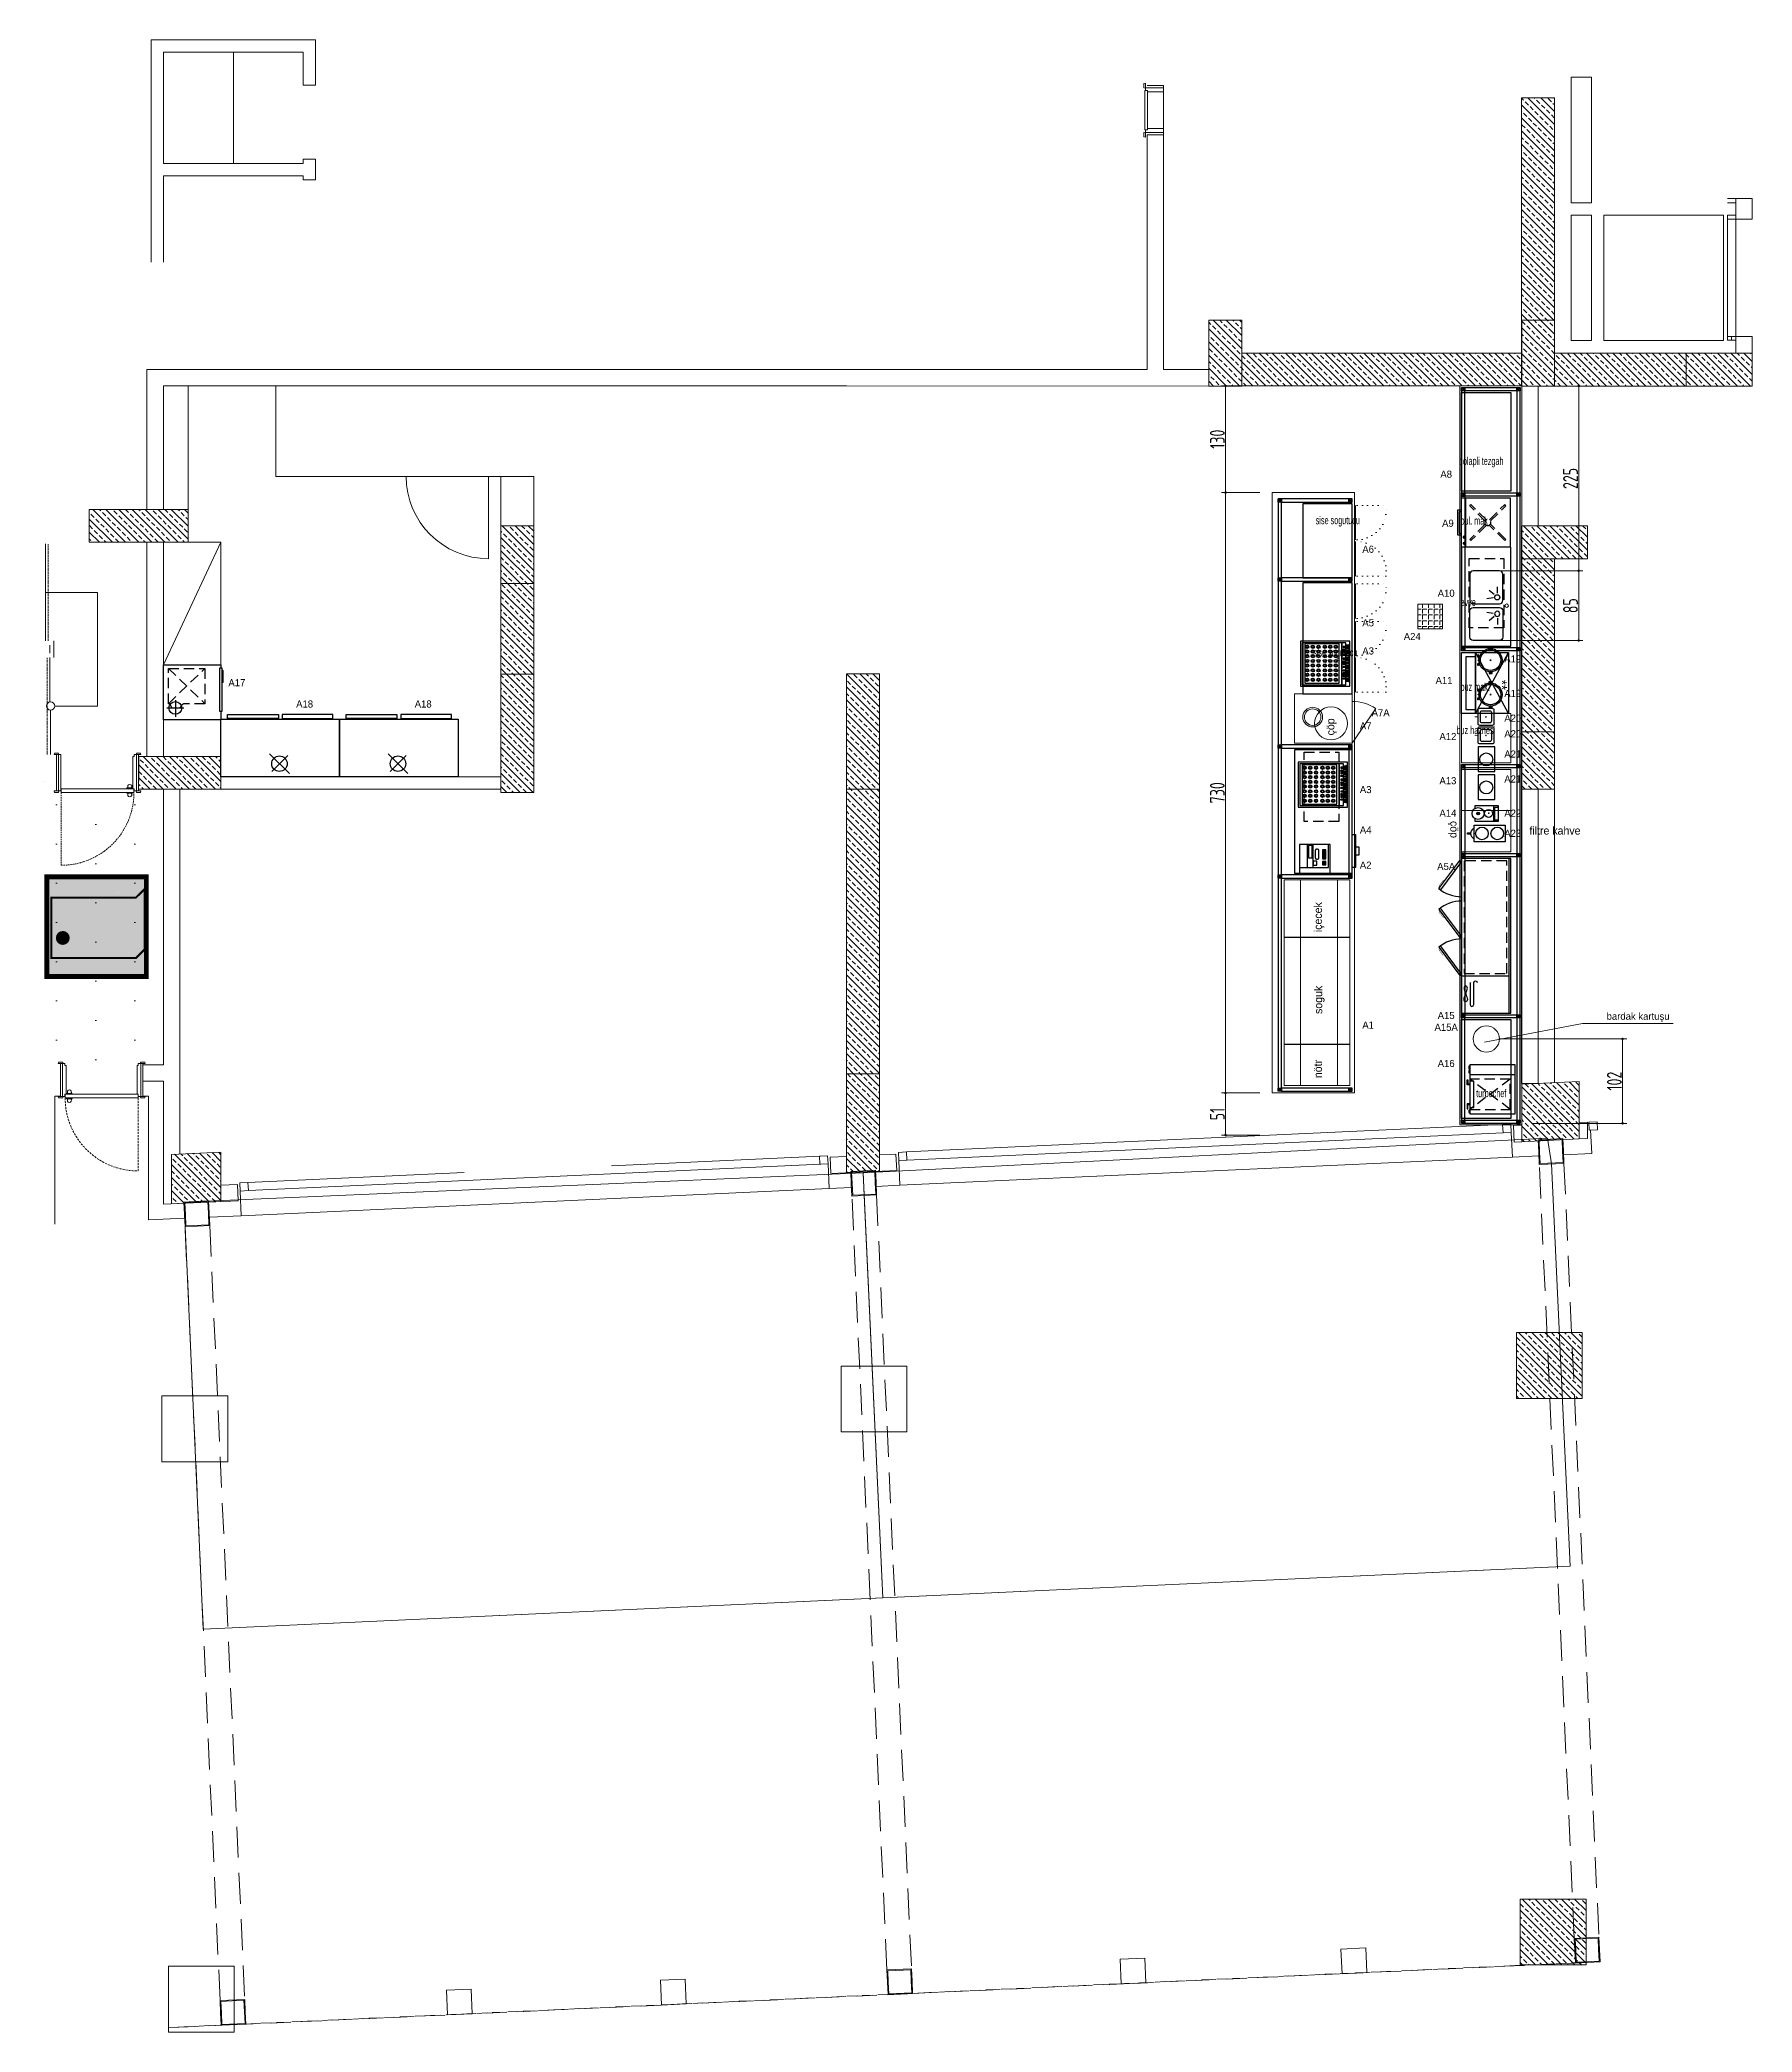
# Model space of a CAD drawing. Extents: x 309271 to 319232, y 6123 to 12941.
# Drawn here: x 311972 to 314052, y 7657 to 10078 of the extents above; entities that cross this region are included whole.
import ezdxf
from ezdxf.enums import TextEntityAlignment as Align

# ---------------------------------------------------------------- set-up
doc = ezdxf.new("R2010")
doc.units = 0
doc.header["$LTSCALE"] = 25
doc.header["$MEASUREMENT"] = 0
doc.header["$PDSIZE"] = -500
for name, pattern in [('DASHED', [0.75, 0.5, -0.25]), ('DOT', [0.25, 0, -0.25]), ('DUZ', [0]), ('HIDDENX2', [0.75, 0.5, -0.25])]:
    doc.linetypes.add(name, pattern=pattern)
doc.layers.get('0').update_dxf_attribs({"linetype": 'CONTINUOUS', "lineweight": 0})
doc.layers.get('DEFPOINTS').update_dxf_attribs({"linetype": 'CONTINUOUS', "lineweight": 0})
for name, color, linetype in [('-DWG_ANA', 7, 'CONTINUOUS'), ('002 Çizgi', 7, 'CONTINUOUS'), ('CG TASARIM LOGO', 7, 'CONTINUOUS'), ('CIHAZ', 2, 'CONTINUOUS'), ('Kıtc-002 Çizgi', 7, 'CONTINUOUS'), ('Kıtc-006 Yazı 001', 1, 'CONTINUOUS'), ('Kıtc-040 Detay', 7, 'CONTINUOUS'), ('S2000-002 Çizgi', 7, 'CONTINUOUS')]:
    doc.layers.add(name, color=color, linetype=linetype)
for name, color, linetype, lineweight in [('-DWG_DETAY1', 7, 'CONTINUOUS', 9), ('-DWG_DETAY4', 7, 'DOT', 18), ('1-ASANSÖR', 6, 'DUZ', 0), ('Ar-DIM-INT', 2, 'CONTINUOUS', 0), ('ARK_AHŞAP', 45, 'CONTINUOUS', 15), ('DUVAR', 11, 'CONTINUOUS', 0), ('IMARSINIRI', 70, 'DUZ', 15), ('IZDUSUM', 130, 'DASHED', 18), ('MERD_IZDUSUM', 8, 'DASHED', 0), ('PLAN_KESIT_TAS', 222, 'CONTINUOUS', 18), ('t_dograma', 4, 'CONTINUOUS', 0), ('t_dograma_gorunus', 5, 'CONTINUOUS', 0), ('t_dograma_kst', 5, 'CONTINUOUS', 0), ('t_kolon_rev', 1, 'CONTINUOUS', 0), ('t_kolon_tarama_rev', 9, 'CONTINUOUS', 0), ('t_merdiven', 3, 'CONTINUOUS', 0), ('t_sıva', 7, 'CONTINUOUS', 0), ('TERAS', 2, 'CONTINUOUS', 0)]:
    doc.layers.add(name, color=color, linetype=linetype, lineweight=lineweight)
doc.layers.add('H Fire-Exit', color=7, linetype='CONTINUOUS', lineweight=0, true_color=0x008a00)
doc.layers.add('H MALL HATCH', color=7, linetype='CONTINUOUS', lineweight=0, true_color=0xfff4d1)
doc.styles.add('DIM', font='dim', dxfattribs={"width": 0.8})
doc.styles.add('TAKSİM', font='GOTHIC.TTF', dxfattribs={"height": 7})
doc.dimstyles.new('mcv100 OLCU', dxfattribs={"dimtxt": 18, "dimasz": 3, "dimexe": 5, "dimexo": 15, "dimgap": 1, "dimtad": 1, "dimdec": 0, "dimzin": 9, "dimtxsty": 'DIM', "dimblk": 'DOT', "dimcen": 2.5, "dimclrd": 256, "dimclre": 256, "dimclrt": 256, "dimadec": 1, "dimazin": 1, "dimtfac": 1, "dimtdec": 0, "dimtmove": 0, "dimatfit": 3, "dimldrblk": 'DOT', "dimfxl": 1, "dimlwd": -1, "dimlwe": -1, "dimarcsym": 0})
pattern_1 = [(135, (96916.477, -586205.287), (-7.95495129, -7.95495129), []), (135, (96916.477, -586197.332), (-7.95495129, -7.95495129), [5.625, -2.8125])]

msp = doc.modelspace()

# ---------------------------------------------------------------- texts
at = {"style": 'TAKSİM'}
for s, p in [('A8', (313680.5, 9545.6, 0)), ('A9', (313682.6, 9485.9, 0)), ('A6', (313585.7, 9454.3, 0)), ('A10', (313680.5, 9400.9, 0)), ('A5', (313585.7, 9364.9, 0)), ('A24', (313639.3, 9348.3, 245.2)), ('A3', (313585.7, 9330.8, 0)), ('A19', (313761.4, 9321.1, 245.2)), ('A17', (312211.5, 9292.2, 245.2)), ('A11', (313677.9, 9294.9, 0)), ('A18', (312293.8, 9266.3, 245.2)), ('A18', (312437.8, 9266.3, 245.2)), ('A19', (313761.4, 9279.2, 245.2)), ('A7', (313582.7, 9239.7, 0)), ('A7A', (313600.9, 9255.7, 0)), ('A20', (313761.4, 9249.1, 245.2)), ('A12', (313682.6, 9226.8, 0)), ('A20', (313761.4, 9230.1, 245.2)), ('A21', (313761.4, 9205.5, 245.2)), ('A13', (313682.6, 9173.1, 0)), ('A21', (313761.4, 9175.2, 245.2)), ('A3', (313582.7, 9162.3, 0)), ('A14', (313682.6, 9133.7, 0)), ('A22', (313761.4, 9133.7, 245.2)), ('A4', (313582.7, 9113.2, 0)), ('A23', (313761.4, 9109.2, 245.2)), ('A2', (313582.7, 9070.5, 0)), ('A5A', (313680.5, 9068.9, 0)), ('A1', (313585.7, 8876.2, 0)), ('A15', (313680.5, 8887.8, 0)), ('bardak kartuşu', (313913.6, 8886.9, 0)), ('A15A', (313680.5, 8873.5, 0)), ('A16', (313680.5, 8829.5, 0))]:
    msp.add_text(s, height=8.64, dxfattribs=at).set_placement(p, align=Align.CENTER)
at = {"layer": 'Kıtc-006 Yazı 001', "width": 0.6}
for s, p in [('dolapli tezgah', (313695.9, 9561.1)), ('sise sogutucu', (313522, 9489.1)), ('bul. mak', (313697.9, 9488.6)), ('evye', (313697.9, 9389.6)), ('sise sogutucu', (313519, 9328.5)), ('buz mak.', (313697.9, 9286.6)), ('buz haznesi', (313693.1, 9234)), ('turbochef', (313717, 8792.9, 245.2))]:
    msp.add_text(s, height=9.6, dxfattribs=at).set_placement(p)
at = {"layer": 'Kıtc-006 Yazı 001'}
for s, rotation, p in [('çöp', 90, (313544.7, 9232.5)), ('çöp', 270, (313685.6, 9128.5)), ('içecek', 90, (313529.5, 8993.4)), ('soguk', 90, (313529.9, 8894)), ('nötr', 90, (313529.5, 8816))]:
    msp.add_text(s, height=9.6, rotation=rotation, dxfattribs=at).set_placement(p)
msp.add_text('filtre kahve', height=9.6, dxfattribs=at).set_placement((313781.6, 9112))

# ---------------------------------------------------------------- blocks, each defined once
blk = doc.blocks.new('A$C290C7E64')
at = {"layer": 'Kıtc-002 Çizgi'}
for points in [[(0, 0), (35, 0), (35, 37), (0, 37)], [(7, 2), (35, 2), (35, 37), (7, 37)], [(18.6, 21.8), (33.8, 21.8), (33.8, 26), (18.6, 26)], [(9.6, 16), (14.7, 16), (14.7, 20.6), (9.6, 20.6)], [(10.3, 8.2), (11.3, 8.2), (11.3, 9.2), (10.3, 9.2)], [(10.3, 7.2), (11.3, 7.2), (11.3, 8.2), (10.3, 8.2)], [(10.3, 6.2), (11.3, 6.2), (11.3, 7.2), (10.3, 7.2)], [(10.3, 5.2), (11.3, 5.2), (11.3, 6.2), (10.3, 6.2)], [(11.3, 8.2), (12.3, 8.2), (12.3, 9.2), (11.3, 9.2)], [(11.3, 7.2), (12.3, 7.2), (12.3, 8.2), (11.3, 8.2)], [(11.3, 6.2), (12.3, 6.2), (12.3, 7.2), (11.3, 7.2)], [(11.3, 5.2), (12.3, 5.2), (12.3, 6.2), (11.3, 6.2)], [(12.3, 8.2), (13.3, 8.2), (13.3, 9.2), (12.3, 9.2)], [(12.3, 7.2), (13.3, 7.2), (13.3, 8.2), (12.3, 8.2)], [(12.3, 6.2), (13.3, 6.2), (13.3, 7.2), (12.3, 7.2)], [(12.3, 5.2), (13.3, 5.2), (13.3, 6.2), (12.3, 6.2)], [(13.3, 8.2), (14.3, 8.2), (14.3, 9.2), (13.3, 9.2)], [(13.3, 7.2), (14.3, 7.2), (14.3, 8.2), (13.3, 8.2)], [(13.3, 6.2), (14.3, 6.2), (14.3, 7.2), (13.3, 7.2)], [(13.3, 5.2), (14.3, 5.2), (14.3, 6.2), (13.3, 6.2)], [(17.4, 8.2), (18.4, 8.2), (18.4, 9.2), (17.4, 9.2)], [(17.4, 7.2), (18.4, 7.2), (18.4, 8.2), (17.4, 8.2)], [(17.4, 6.2), (18.4, 6.2), (18.4, 7.2), (17.4, 7.2)], [(17.4, 5.2), (18.4, 5.2), (18.4, 6.2), (17.4, 6.2)], [(18.4, 8.2), (19.4, 8.2), (19.4, 9.2), (18.4, 9.2)], [(18.4, 7.2), (19.4, 7.2), (19.4, 8.2), (18.4, 8.2)], [(18.4, 6.2), (19.4, 6.2), (19.4, 7.2), (18.4, 7.2)], [(18.4, 5.2), (19.4, 5.2), (19.4, 6.2), (18.4, 6.2)], [(19.4, 8.2), (20.4, 8.2), (20.4, 9.2), (19.4, 9.2)], [(19.4, 7.2), (20.4, 7.2), (20.4, 8.2), (19.4, 8.2)], [(19.4, 6.2), (20.4, 6.2), (20.4, 7.2), (19.4, 7.2)], [(19.4, 5.2), (20.4, 5.2), (20.4, 6.2), (19.4, 6.2)], [(20.4, 8.2), (21.4, 8.2), (21.4, 9.2), (20.4, 9.2)], [(20.4, 7.2), (21.4, 7.2), (21.4, 8.2), (20.4, 8.2)], [(20.4, 6.2), (21.4, 6.2), (21.4, 7.2), (20.4, 7.2)], [(20.4, 5.2), (21.4, 5.2), (21.4, 6.2), (20.4, 6.2)], [(21.4, 8.2), (22.4, 8.2), (22.4, 9.2), (21.4, 9.2)], [(21.4, 7.2), (22.4, 7.2), (22.4, 8.2), (21.4, 8.2)], [(21.4, 6.2), (22.4, 6.2), (22.4, 7.2), (21.4, 7.2)], [(21.4, 5.2), (22.4, 5.2), (22.4, 6.2), (21.4, 6.2)], [(22.4, 8.2), (23.4, 8.2), (23.4, 9.2), (22.4, 9.2)], [(22.4, 7.2), (23.4, 7.2), (23.4, 8.2), (22.4, 8.2)], [(22.4, 6.2), (23.4, 6.2), (23.4, 7.2), (22.4, 7.2)], [(22.4, 5.2), (23.4, 5.2), (23.4, 6.2), (22.4, 6.2)], [(23.4, 8.2), (24.4, 8.2), (24.4, 9.2), (23.4, 9.2)], [(23.4, 7.2), (24.4, 7.2), (24.4, 8.2), (23.4, 8.2)], [(23.4, 6.2), (24.4, 6.2), (24.4, 7.2), (23.4, 7.2)], [(23.4, 5.2), (24.4, 5.2), (24.4, 6.2), (23.4, 6.2)], [(24.4, 8.2), (25.4, 8.2), (25.4, 9.2), (24.4, 9.2)], [(24.4, 7.2), (25.4, 7.2), (25.4, 8.2), (24.4, 8.2)], [(24.4, 6.2), (25.4, 6.2), (25.4, 7.2), (24.4, 7.2)], [(24.4, 5.2), (25.4, 5.2), (25.4, 6.2), (24.4, 6.2)], [(25.4, 8.2), (26.4, 8.2), (26.4, 9.2), (25.4, 9.2)], [(25.4, 7.2), (26.4, 7.2), (26.4, 8.2), (25.4, 8.2)], [(25.4, 6.2), (26.4, 6.2), (26.4, 7.2), (25.4, 7.2)], [(25.4, 5.2), (26.4, 5.2), (26.4, 6.2), (25.4, 6.2)], [(26.4, 8.2), (27.4, 8.2), (27.4, 9.2), (26.4, 9.2)], [(26.4, 7.2), (27.4, 7.2), (27.4, 8.2), (26.4, 8.2)], [(26.4, 6.2), (27.4, 6.2), (27.4, 7.2), (26.4, 7.2)], [(26.4, 5.2), (27.4, 5.2), (27.4, 6.2), (26.4, 6.2)], [(27.4, 8.2), (28.4, 8.2), (28.4, 9.2), (27.4, 9.2)], [(27.4, 7.2), (28.4, 7.2), (28.4, 8.2), (27.4, 8.2)], [(27.4, 6.2), (28.4, 6.2), (28.4, 7.2), (27.4, 7.2)], [(27.4, 5.2), (28.4, 5.2), (28.4, 6.2), (27.4, 6.2)]]:
    blk.add_lwpolyline(points, close=True, dxfattribs=at)
for points in [[(7, 27.2), (35, 27.2)], [(7, 20.6), (35, 20.6)]]:
    blk.add_lwpolyline(points, dxfattribs=at)
blk.add_lwpolyline([(18.7, 13.6), (27.6, 13.6, 0.414214), (29.1, 15.1), (29.1, 16.4, 0.414214), (27.6, 17.9), (18.7, 17.9, 0.414214), (17.2, 16.4), (17.2, 15.1, 0.414214)], format="xyb", close=True, dxfattribs=at)
blk = doc.blocks.new('A$C1C4536AD')
at = {"layer": 'Kıtc-002 Çizgi'}
for points in [[(0, 29), (0, 0), (18.5, 0)], [(3.4, 29), (0, 29), (0, 26.8)], [(7.8, 24.8), (10.9, 24.9)], [(18.5, 26.9), (18.5, 29), (15.2, 29)], [(18.5, 0), (18.5, 29)], [(0, 5.8), (18.5, 5.8)], [(1.3, 0), (1.3, 4.8), (17, 4.8), (17, 0)]]:
    blk.add_lwpolyline(points, dxfattribs=at)
blk.add_lwpolyline([(0.3, 5.2), (1.3, 5.2), (1.3, 5.8), (0.3, 5.8)], close=True, dxfattribs=at)
at = {"layer": 'Kıtc-002 Çizgi', "const_width": 1}
blk.add_lwpolyline([(9.2, 12, 1), (10.2, 12, 1)], format="xyb", close=True, dxfattribs=at)
at = {"layer": 'Kıtc-002 Çizgi'}
for centre, radius in [((9.3, 24.9), 7.2), ((9.3, 24.9), 1.6), ((9.4, 12.2), 4.82)]:
    blk.add_circle(centre, radius, dxfattribs=at)
blk = doc.blocks.new('A$C470016F2')
at = {"layer": 'Kıtc-002 Çizgi'}
for points in [[(40, 4), (0, 4), (0, 0), (40, 0)], [(25, 8), (15, 8), (15, 4), (25, 4)]]:
    blk.add_lwpolyline(points, close=True, dxfattribs=at)
blk = doc.blocks.new('aa')
at = {"layer": 't_dograma_gorunus'}
for p, q in [((595367.5, -215161.4), (595368.5, -215161.4)), ((595367.5, -215168.4), (595367.5, -215161.4)), ((595374, -215161.4), (595373, -215161.4)), ((595374, -215168.4), (595374, -215161.4)), ((595367.5, -215168.4), (595368.5, -215168.4)), ((595374, -215168.4), (595373, -215168.4))]:
    blk.add_line(p, q, dxfattribs=at)
at = {"layer": 't_dograma_gorunus', "extrusion": (0, 0, -1)}
blk.add_ellipse((595365.8, -215164.9, -8664268082641.7), major_axis=(1.77, 1.77), ratio=1, start_param=1.570796, end_param=6.283185, dxfattribs=at)
at = {"layer": 't_dograma_gorunus'}
blk.add_ellipse((595375.8, -215164.9, -8664268082641.7), major_axis=(-1.77, 1.77), ratio=1, start_param=1.570796, end_param=6.283185, dxfattribs=at)
at = {"layer": 't_dograma_kst', "linetype": 'DASHED', "ltscale": 0.15}
blk.add_line((595368.5, -215081.4), (595279.9, -215081.4), dxfattribs=at)
at = {"layer": 't_dograma_kst'}
for p, q in [((595368.5, -215073.4), (595370.3, -215072.9)), ((595368.5, -215073.4), (595368.5, -215078.4)), ((595368.5, -215078.4), (595370.3, -215078.9)), ((595368.5, -215081.4), (595373, -215081.4)), ((595368.5, -215170), (595368.5, -215081.4)), ((595370.3, -215075.7), (595370.3, -215072.9)), ((595370.3, -215075.7), (595370.3, -215078.2)), ((595370.3, -215075.7), (595414.5, -215075.7)), ((595370.3, -215078.2), (595370.3, -215081.2)), ((595370.3, -215078.2), (595414.5, -215078.2)), ((595370.3, -215081.2), (595373, -215081.2)), ((595414.5, -215081.2), (595373, -215081.2)), ((595373, -215170), (595373, -215081.4)), ((595414.5, -215075.7), (595414.5, -215072.9)), ((595416.3, -215073.4), (595414.5, -215072.9)), ((595414.5, -215075.7), (595414.5, -215081.2)), ((595416.3, -215078.4), (595414.5, -215078.9)), ((595416.3, -215073.4), (595416.3, -215078.4)), ((595368.5, -215170), (595373, -215170)), ((595368.5, -215173), (595370.3, -215172.5)), ((595368.5, -215178), (595368.5, -215173)), ((595368.5, -215178), (595370.3, -215178.5)), ((595370.3, -215173.2), (595370.3, -215170.2)), ((595370.3, -215170.2), (595373, -215170.2)), ((595370.3, -215173.2), (595414.5, -215173.2)), ((595370.3, -215173.2), (595370.3, -215178.5)), ((595370.3, -215175.7), (595414.5, -215175.7)), ((595373, -215170.2), (595373, -215168.7)), ((595373, -215168.7), (595412.3, -215168.7)), ((595412.3, -215168.7), (595412.3, -215170.2)), ((595414.5, -215170.2), (595412.3, -215170.2)), ((595414.5, -215170.2), (595414.5, -215173.2)), ((595416.3, -215173), (595414.5, -215172.5)), ((595414.5, -215178.5), (595414.5, -215173.2)), ((595416.3, -215178), (595414.5, -215178.5)), ((595416.3, -215178), (595416.3, -215173))]:
    blk.add_line(p, q, dxfattribs=at)
at = {"layer": 't_dograma_kst', "linetype": 'DASHED', "ltscale": 0.15}
blk.add_arc((595368.4, -215081.5, -8664268082641.7), 88.5, 179.9508, 270.0492, dxfattribs=at)
blk = doc.blocks.new('zz')
at = {"layer": 't_dograma_gorunus'}
for p, q in [((594996.7, -215088), (594997.7, -215088)), ((594996.7, -215088), (594996.7, -215095)), ((595003.2, -215088), (595002.2, -215088)), ((595003.2, -215088), (595003.2, -215095)), ((594996.7, -215095), (594997.7, -215095)), ((595003.2, -215095), (595002.2, -215095))]:
    blk.add_line(p, q, dxfattribs=at)
blk.add_ellipse((594994.9, -215091.5, -1143.9), major_axis=(-1.77, 1.77), ratio=1, start_param=-1.570796, end_param=3.141593, dxfattribs=at)
at = {"layer": 't_dograma_gorunus', "extrusion": (0, 0, -1)}
blk.add_ellipse((595005, -215091.5, -1143.9), major_axis=(1.77, 1.77), ratio=1, start_param=-1.570796, end_param=3.141593, dxfattribs=at)
at = {"layer": 't_dograma_kst'}
for p, q in [((594997.7, -215078.4), (594999.5, -215077.9)), ((594997.7, -215078.4), (594997.7, -215083.4)), ((594997.7, -215083.4), (594999.5, -215083.9)), ((594997.7, -215086.4), (595002.2, -215086.4)), ((594997.7, -215086.4), (594997.7, -215175)), ((594999.5, -215083.2), (594999.5, -215077.9)), ((594999.5, -215080.7), (595039.5, -215080.7)), ((594999.5, -215083.2), (594999.5, -215086.2)), ((594999.5, -215083.2), (595039.5, -215083.2)), ((594999.5, -215086.2), (595002.2, -215086.2)), ((595002.2, -215086.2), (595002.2, -215087.7)), ((595002.2, -215086.4), (595002.2, -215175)), ((595002.2, -215087.7), (595037.3, -215087.7)), ((595017.5, -215080.7), (595037.5, -215080.7)), ((595039.5, -215086.2), (595037.3, -215086.2)), ((595037.3, -215087.7), (595037.3, -215086.2)), ((595039.5, -215077.9), (595039.5, -215083.2)), ((595041.3, -215078.4), (595039.5, -215077.9)), ((595039.5, -215086.2), (595039.5, -215083.2)), ((595041.3, -215083.4), (595039.5, -215083.9)), ((595041.3, -215078.4), (595041.3, -215083.4)), ((594997.7, -215175), (595002.2, -215175)), ((594997.7, -215178), (594999.5, -215177.5)), ((594997.7, -215183), (594997.7, -215178)), ((594997.7, -215183), (594999.5, -215183.5)), ((594999.5, -215178.2), (594999.5, -215175.2)), ((594999.5, -215175.2), (595002.2, -215175.2)), ((594999.5, -215180.7), (594999.5, -215178.2)), ((594999.5, -215178.2), (595039.5, -215178.2)), ((594999.5, -215180.7), (594999.5, -215183.5)), ((594999.5, -215180.7), (595039.5, -215180.7)), ((595002.2, -215175.2), (595002.2, -215173.7)), ((595002.2, -215173.7), (595037.3, -215173.7)), ((595017.5, -215180.7), (595037.5, -215180.7)), ((595037.3, -215173.7), (595037.3, -215175.2)), ((595039.5, -215175.2), (595037.3, -215175.2)), ((595039.5, -215175.2), (595039.5, -215178.2)), ((595041.3, -215178), (595039.5, -215177.5)), ((595039.5, -215180.7), (595039.5, -215178.2)), ((595039.5, -215180.7), (595039.5, -215183.5)), ((595041.3, -215183), (595039.5, -215183.5)), ((595041.3, -215183), (595041.3, -215178))]:
    blk.add_line(p, q, dxfattribs=at)
at = {"layer": 't_dograma_kst', "linetype": 'DASHED', "ltscale": 0.2}
blk.add_line((594997.7, -215175), (594909.1, -215175), dxfattribs=at)
blk.add_arc((594997.6, -215174.9, -1143.9), 88.5, 89.9508, 180.0492, dxfattribs=at)
blk = doc.blocks.new('YANGIN KAÇIŞ')
at = {"layer": 'H Fire-Exit'}
h = blk.add_hatch(color=256, dxfattribs=at)
h.dxf.hatch_style = 1
h.paths.add_polyline_path([(51194.6, 62025.1), (51073.5, 62025.1), (51073.5, 61904.1), (51194.6, 61904.1)])
h.paths.add_polyline_path([(51169.3, 61943.8), (51171.5, 61943.8, -1), (51171.5, 61934.9), (51169.3, 61934.9), (51169.3, 61916.7), (51179.7, 61906.1), (51106.5, 61906.1), (51095.9, 61916.7), (51095.9, 62019.3), (51169.3, 62019.3)], flags=16)
h.paths.add_polyline_path([(51111.8, 62005.6, -1), (51128.7, 62005.6, -1)], flags=0)
h = blk.add_hatch(color=256, dxfattribs=at)
h.dxf.hatch_style = 1
h.paths.add_polyline_path([(51169.3, 62019.3), (51095.9, 62019.3), (51095.9, 61977.3), (51106.9, 61977.3), (51117.5, 61991.9, -0.229822), (51123.9, 61995.3), (51150.7, 61995.3, -0.261734), (51155.3, 61992.7), (51165.1, 61976.6, -0.330898), (51164.7, 61972.5, -0.228292), (51161.4, 61971.2, -0.18991), (51158.2, 61972.7), (51150.1, 61986.4), (51138.4, 61986.4), (51145.9, 61971.5, -0.090287), (51149, 61960.9, -0.008139), (51150.5, 61943.8), (51169.3, 61943.8)])
h.paths.add_polyline_path([(51111.8, 62005.6, -1), (51128.7, 62005.6, -1)], flags=16)
at = {"layer": 'H Fire-Exit', "true_color": 0xffffff}
h = blk.add_hatch(color=7, dxfattribs=at)
h.dxf.hatch_style = 1
h.paths.add_polyline_path([(51128.7, 62005.6, 1), (51111.8, 62005.6, 1)])
h = blk.add_hatch(color=7, dxfattribs=at)
h.dxf.hatch_style = 1
edge = h.paths.add_edge_path()
edge.add_line((51138.4, 61986.4), (51150.1, 61986.4))
edge.add_line((51150.1, 61986.4), (51158.2, 61972.7))
edge.add_arc((51161.7, 61976), 4.84, 223.4221, 266.4341)
edge.add_arc((51161.7, 61975.2), 4.02, 266.4341, 317.8731)
edge.add_arc((51162.1, 61974.8), 3.41, 317.8731, 391.1101)
edge.add_line((51165.1, 61976.6), (51155.3, 61992.7))
edge.add_arc((51150.7, 61989.9), 5.41, 31.3311, 90)
edge.add_line((51150.7, 61995.3), (51123.9, 61995.3))
edge.add_arc((51124.2, 61987), 8.3, 92.219, 143.9914)
edge.add_line((51117.5, 61991.9), (51106.9, 61977.3))
edge.add_line((51106.9, 61977.3), (51095.9, 61977.3))
edge.add_line((51095.9, 61977.3), (51095.9, 61969.5))
edge.add_line((51095.9, 61969.5), (51109.2, 61969.5))
edge.add_arc((51106.9, 61977.5), 8.34, 286.6483, 324.2627)
edge.add_line((51113.6, 61972.6), (51119.4, 61980.6))
edge.add_line((51119.4, 61980.6), (51127.8, 61964.3))
edge.add_line((51127.8, 61964.3), (51110.5, 61927.1))
edge.add_arc((51115.4, 61925.6), 5.17, 163.2714, 333.7123)
edge.add_line((51120, 61923.3), (51137.1, 61957.9))
edge.add_line((51137.1, 61957.9), (51140.4, 61938.8))
edge.add_arc((51144.5, 61939), 4.11, 182.3687, 270)
edge.add_line((51144.5, 61934.9), (51171.5, 61934.9))
edge.add_arc((51171.4, 61939.3), 4.44, 271.5611, 448.4389)
edge.add_line((51171.5, 61943.8), (51150.5, 61943.8))
edge.add_arc((50625.5, 61905.2), 526.5, 4.1983, 6.0636)
edge.add_arc((51118.3, 61957.6), 30.9, 6.0636, 26.7)
edge.add_line((51145.9, 61971.5), (51138.4, 61986.4))
at = {"layer": 'H Fire-Exit'}
h = blk.add_hatch(color=256, dxfattribs=at)
h.dxf.hatch_style = 1
h.paths.add_polyline_path([(51169.3, 61934.9), (51144.5, 61934.9, -0.402156), (51140.4, 61938.8), (51137.1, 61957.9), (51120, 61923.3, -0.919877), (51110.5, 61927.1), (51127.8, 61964.3), (51119.4, 61980.6), (51113.6, 61972.6, -0.165613), (51109.2, 61969.5), (51095.9, 61969.5), (51095.9, 61916.7), (51106.5, 61906.1), (51179.7, 61906.1), (51169.3, 61916.7)])
at = {"layer": 'H Fire-Exit', "color": 0, "const_width": 6.05}
blk.add_lwpolyline([(51073.5, 62025.1), (51194.6, 62025.1), (51194.6, 61904.1), (51073.5, 61904.1)], close=True, dxfattribs=at)
at = {"layer": 'H Fire-Exit', "color": 7, "true_color": 0xffffff, "const_width": 2.42}
blk.add_lwpolyline([(51095.9, 61916.7), (51095.9, 62019.3), (51169.3, 62019.3), (51169.3, 61916.7), (51179.7, 61906.1), (51106.5, 61906.1)], close=True, dxfattribs=at)
blk = doc.blocks.new('A$C5B5611F4')
at = {"layer": 'CIHAZ', "color": 1}
for p, q in [((24.1, 58.2), (4, 58.2)), ((14.7, 68.5), (14.7, 47.9))]:
    blk.add_line(p, q, dxfattribs=at)
at = {"layer": 'CIHAZ', "color": 5, "linetype": 'DASHED'}
for p, q in [((19.8, 66.7), (62.6, 22.3)), ((62.6, 66.7), (19.8, 22.3))]:
    blk.add_line(p, q, dxfattribs=at)
at = {"layer": 'CIHAZ', "color": 5}
for points in [[(63.2, 1.8), (10.4, 1.8), (10.4, 4.3), (63.2, 4.3)], [(61.2, 1.8), (48.6, 1.8), (45.6, 0), (59.6, 0)]]:
    blk.add_lwpolyline(points, close=True, dxfattribs=at)
at = {"layer": 'CIHAZ', "color": 1}
blk.add_circle((14.7, 58.2), 7.76, dxfattribs=at)
at = {"layer": 'S2000-002 Çizgi', "linetype": 'DASHED'}
for p, q in [((19.8, 66.7), (62.6, 66.7)), ((62.6, 66.7), (62.6, 22.3)), ((19.8, 22.3), (19.8, 48.1)), ((62.6, 22.3), (19.8, 22.3))]:
    blk.add_line(p, q, dxfattribs=at)
at = {"layer": 'S2000-002 Çizgi'}
blk.add_lwpolyline([(10.4, 2.8), (0, 2.8), (0, 72.8), (67, 72.8), (67, 2.8), (63.2, 2.8)], dxfattribs=at)
at = {"layer": 'S2000-002 Çizgi', "linetype": 'DASHED'}
for centre, radius, start, end in [((11.6, 71.2), 9.4, 291.2079, 330.9566), ((11, 43), 10.2, 29.6907, 66.7752)]:
    blk.add_arc(centre, radius, start, end, dxfattribs=at)
blk = doc.blocks.new('A$C1CD53B41')
at = {"layer": 'CIHAZ', "color": 5}
for p, q in [((4, 60.9), (28.1, 85.1)), ((6.7, 82.4), (26.1, 63))]:
    blk.add_line(p, q, dxfattribs=at)
for points in [[(71.1, 136), (76, 136), (76, 74.3), (71.1, 74.3)], [(71.1, 8), (76, 8), (76, 69.7), (71.1, 69.7)]]:
    blk.add_lwpolyline(points, close=True, dxfattribs=at)
blk.add_circle((16.1, 73), 9.38, dxfattribs=at)
at = {"layer": 'S2000-002 Çizgi'}
blk.add_lwpolyline([(0, 144), (70, 144), (70, 0), (0, 0)], close=True, dxfattribs=at)
blk = doc.blocks.new('A$C37970E4B')
at = {"layer": 'Kıtc-002 Çizgi', "linetype": 'DASHED'}
for p, q in [((5.4, 52.6), (42.2, 3.5)), ((42.2, 52.6), (5.4, 3.5))]:
    blk.add_line(p, q, dxfattribs=at)
at = {"layer": 'Kıtc-002 Çizgi', "linetype": 'HIDDENX2', "ltscale": 10}
blk.add_line((47.4, 58.5), (47.4, 3.5), dxfattribs=at)
at = {"layer": 'Kıtc-002 Çizgi'}
for points in [[(0, 58.5), (59.5, 58.5), (59.5, 3.5), (0, 3.5)], [(1.7, 3.5), (4.7, 3.5), (4.7, 2.1), (1.7, 2.1)], [(49.7, 3.5), (52.8, 3.5), (52.8, 2.1), (49.7, 2.1)], [(54.9, 3.5), (58, 3.5), (58, 2.1), (54.9, 2.1)]]:
    blk.add_lwpolyline(points, close=True, dxfattribs=at)
at = {"layer": 'Kıtc-002 Çizgi', "linetype": 'DASHED'}
blk.add_lwpolyline([(5.4, 52.6), (42.2, 52.6), (42.2, 3.5), (5.4, 3.5)], close=True, dxfattribs=at)
at = {"layer": 'Kıtc-002 Çizgi'}
for points in [[(11.3, 0), (6.1, 0), (6.2, 1), (11.3, 1)], [(11.3, 1), (11.3, 3.5), (12.3, 3.5), (12.3, 0), (11.3, 0)], [(36.3, 1), (36.3, 3.5), (35.3, 3.5), (35.3, 0), (36.3, 0)], [(36.3, 0), (41.5, 0), (41.5, 1), (36.3, 1)]]:
    blk.add_lwpolyline(points, dxfattribs=at)
at = {"layer": 'Kıtc-002 Çizgi', "linetype": 'HIDDENX2', "ltscale": 10}
blk.add_lwpolyline([(7.8, 8.2), (39.8, 8.2), (39.8, 3.5), (7.8, 3.5)], close=True, dxfattribs=at)
blk = doc.blocks.new('A$C72A034B9')
at = {"layer": 'Kıtc-002 Çizgi'}
for p, q in [((6.5, 27.3, 0), (6.5, 19.4, 0)), ((10.4, 29, 0), (16.5, 23.9, 0)), ((11.7, 32.8, 0), (19.5, 33.9, 0))]:
    blk.add_line(p, q, dxfattribs=at)
at = {"layer": 'Kıtc-002 Çizgi', "elevation": 0}
blk.add_lwpolyline([(4, 0), (36, 0, 0.414214), (40, 4), (40, 36, 0.414214), (36, 40), (4, 40, 0.414214), (0, 36), (0, 4, 0.414214)], format="xyb", close=True, dxfattribs=at)
at = {"layer": 'Kıtc-002 Çizgi'}
blk.add_circle((6.7, 32.3, 0), 3.19, dxfattribs=at)
blk = doc.blocks.new('A$C521B02A0')
at = {"layer": 'S2000-002 Çizgi'}
blk.add_line((6.6, 10), (10.6, 10), dxfattribs=at)
for points in [[(0, 64), (0, 10), (60, 10), (60, 64)], [(0, 64), (0, 5), (60, 5), (60, 64)], [(3, 10), (6.6, 10), (6.6, 8.5), (3, 8.5)], [(4, 8.5), (5.4, 8.5), (5.4, 7.1), (4, 7.1)], [(10.6, 10), (14.3, 10), (14.3, 8.5), (10.6, 8.5)], [(11.6, 8.5), (13.1, 8.5), (13.1, 7.1), (11.6, 7.1)], [(45, 0), (15, 0), (15, 5), (45, 5)], [(43, 2), (17, 2), (17, 5), (43, 5)]]:
    blk.add_lwpolyline(points, close=True, dxfattribs=at)
at = {"layer": 'S2000-002 Çizgi', "linetype": 'DASHED'}
for points in [[(8.1, 57.4), (9.5, 58.8)], [(8.1, 57.4), (26.8, 38.7)], [(9.5, 58.8), (28.2, 40.1)], [(31.9, 40.2), (50.5, 58.8)], [(33.3, 38.8), (51.9, 57.4)], [(50.5, 58.8), (51.9, 57.4)], [(26.7, 35.1), (8.1, 16.4)], [(28.1, 33.6), (9.5, 15)], [(31.8, 33.7), (50.5, 15)], [(33.2, 35.2), (51.9, 16.4)], [(9.5, 15), (8.1, 16.4)], [(50.5, 15), (51.9, 16.4)]]:
    blk.add_lwpolyline(points, dxfattribs=at)
blk.add_circle((30, 36.9), 3.63, dxfattribs=at)
blk = doc.blocks.new('A$C4E3613D2')
at = {"layer": 'S2000-002 Çizgi'}
for points in [[(0, 74), (0, 0), (57, 0), (57, 74)], [(5.6, 69.4), (5.6, 4.6), (16.9, 4.6), (16.9, 69.4)]]:
    blk.add_lwpolyline(points, close=True, dxfattribs=at)
for points in [[(16.9, 74), (16.9, 0)], [(57, 74), (16.9, 0)], [(16.9, 74), (57, 0)]]:
    blk.add_lwpolyline(points, dxfattribs=at)
blk.add_text('**', height=12, rotation=270, dxfattribs=at).set_placement((43, 45.6))
blk = doc.blocks.new('A$C6C415FB2')
at = {"layer": '-DWG_ANA', "color": 0, "elevation": 0}
blk.add_lwpolyline([(101.5, 164.2), (41.5, 164.2), (41.5, 29.2), (101.5, 29.2)], close=True, dxfattribs=at)
at = {"layer": '-DWG_DETAY1', "color": 0}
for p, q in [((37.5, 120.2), (37.5, 162.2)), ((37.5, 76.2), (37.5, 118.2)), ((37.5, 30.5), (37.5, 72.5))]:
    blk.add_line(p, q, dxfattribs=at)
at = {"layer": '-DWG_DETAY4', "color": 0, "elevation": 0}
for points in [[(35.5, 162.2), (0.5, 162.2, 0.454885), (35.5, 120.2, 0.414214)], [(35.5, 76.2), (0.5, 76.2, -0.454885), (35.5, 118.1, -0.414214)], [(35.5, 30.5), (0.5, 30.5, -0.454885), (35.5, 72.5, -0.414214)]]:
    blk.add_lwpolyline(points, format="xyb", dxfattribs=at)
blk = doc.blocks.new('_Dot')
at = {"color": 0, "linetype": 'ByBlock', "lineweight": -2}
blk.add_line((-0.5, 0), (-1, 0), dxfattribs=at)
at = {"color": 0, "linetype": 'ByBlock', "const_width": 0.5}
blk.add_lwpolyline([(-0.25, 0, 1), (0.25, 0, 1)], format="xyb", close=True, dxfattribs=at)
blk = doc.blocks.new('*D14')
at = {"ltscale": 0.1, "transparency": 16777216}
for p, q in [((313454.3, 8798), (313407.5, 8798)), ((313412.5, 8795), (313412.5, 8749.8)), ((313454.3, 8746.8), (313407.5, 8746.8))]:
    blk.add_line(p, q, dxfattribs=at)
at = {"layer": 'DEFPOINTS', "color": 0, "ltscale": 0.1, "transparency": 16777216}
for p in [(313469.3, 8798), (313412.5, 8746.8), (313469.3, 8746.8)]:
    blk.add_point(p, dxfattribs=at)
at = {"ltscale": 0.1, "transparency": 16777216, "xscale": 3, "yscale": 3, "zscale": 3}
for p, rotation in [((313412.5, 8798), 90), ((313412.5, 8746.8), 270)]:
    blk.add_blockref('_Dot', p, dxfattribs=dict(at, rotation=rotation))
at = {"ltscale": 0.1, "transparency": 16777216, "insert": (313402.5, 8772.4), "char_height": 18, "attachment_point": 5, "rotation": 90, "style": 'DIM'}
blk.add_mtext('51', dxfattribs=at)
blk = doc.blocks.new('*D15')
at = {"ltscale": 0.1, "transparency": 16777216}
for p, q in [((313454.3, 9527.6), (313407.5, 9527.6)), ((313412.5, 8801), (313412.5, 9524.6)), ((313454.3, 8798), (313407.5, 8798))]:
    blk.add_line(p, q, dxfattribs=at)
at = {"layer": 'DEFPOINTS', "color": 0, "ltscale": 0.1, "transparency": 16777216}
for p in [(313412.5, 9527.6), (313469.3, 9527.6), (313469.3, 8798)]:
    blk.add_point(p, dxfattribs=at)
at = {"ltscale": 0.1, "transparency": 16777216, "xscale": 3, "yscale": 3, "zscale": 3}
for p, rotation in [((313412.5, 9527.6), 90), ((313412.5, 8798), 270)]:
    blk.add_blockref('_Dot', p, dxfattribs=dict(at, rotation=rotation))
at = {"ltscale": 0.1, "transparency": 16777216, "insert": (313402.5, 9162.8), "char_height": 18, "attachment_point": 5, "rotation": 90, "style": 'DIM'}
blk.add_mtext('730', dxfattribs=at)
blk = doc.blocks.new('*D16')
at = {"ltscale": 0.1, "transparency": 16777216}
for p, q in [((313454.3, 9657.1), (313407.5, 9657.1)), ((313412.5, 9530.6), (313412.5, 9654.1)), ((313454.3, 9527.6), (313407.5, 9527.6))]:
    blk.add_line(p, q, dxfattribs=at)
at = {"layer": 'DEFPOINTS', "color": 0, "ltscale": 0.1, "transparency": 16777216}
for p in [(313412.5, 9657.1), (313469.3, 9657.1), (313469.3, 9527.6)]:
    blk.add_point(p, dxfattribs=at)
at = {"ltscale": 0.1, "transparency": 16777216, "xscale": 3, "yscale": 3, "zscale": 3}
for p, rotation in [((313412.5, 9657.1), 90), ((313412.5, 9527.6), 270)]:
    blk.add_blockref('_Dot', p, dxfattribs=dict(at, rotation=rotation))
at = {"ltscale": 0.1, "transparency": 16777216, "insert": (313402.5, 9592.4), "char_height": 18, "attachment_point": 5, "rotation": 90, "style": 'DIM'}
blk.add_mtext('130', dxfattribs=at)
blk = doc.blocks.new('A$C28011FE4')
at = {"layer": 'Kıtc-002 Çizgi'}
for p, q in [((53.7, 40.8), (51.8, 45.1)), ((53.7, 26.4), (51.8, 30.7)), ((53.7, 12), (51.8, 16.4))]:
    blk.add_line(p, q, dxfattribs=at)
for points in [[(60, 0), (60, 55), (0, 55), (0, 0)], [(50, 2), (50, 53), (2, 53), (2, 2)], [(5, 4), (47, 4), (47, 51.5), (5, 51.5)], [(55, 2), (55, 53), (50, 53), (50, 2)], [(53.9, 47.4), (53.9, 48.6), (51.8, 48.6), (51.8, 47.4)], [(53.7, 40.8), (53.7, 45.1), (51.8, 45.1), (51.8, 40.8)], [(53.9, 38.5), (53.9, 37.3), (51.8, 37.3), (51.8, 38.5)], [(53.9, 33), (53.9, 34.2), (51.8, 34.2), (51.8, 33)], [(53.7, 26.4), (53.7, 30.7), (51.8, 30.7), (51.8, 26.4)], [(53.9, 24.1), (53.9, 23), (51.8, 23), (51.8, 24.1)], [(53.9, 18.7), (53.9, 19.8), (51.8, 19.8), (51.8, 18.7)], [(53.7, 12), (53.7, 16.4), (51.8, 16.4), (51.8, 12)], [(53.9, 9.8), (53.9, 8.6), (51.8, 8.6), (51.8, 9.8)]]:
    blk.add_lwpolyline(points, close=True, dxfattribs=at)
for points, const_width in [([(52.5, 47.4), (52.5, 48.6)], 0.5), ([(9.7, 47.1), (10.6, 46.5)], 0.5), ([(9.7, 41.1), (10.6, 40.5)], 0.5), ([(9.7, 35.7), (10.6, 35.1)], 0.5), ([(9.7, 29.7), (10.6, 29.2)], 0.5), ([(9.7, 24.3), (10.6, 23.7)], 0.5), ([(16.6, 47.1), (17.5, 46.5)], 0.5), ([(16.6, 41.1), (17.5, 40.5)], 0.5), ([(16.6, 35.7), (17.5, 35.1)], 0.5), ([(16.6, 29.7), (17.5, 29.2)], 0.5), ([(16.6, 24.3), (17.5, 23.7)], 0.5), ([(23.5, 47.1), (24.4, 46.5)], 0.5), ([(23.5, 41.1), (24.4, 40.5)], 0.5), ([(23.5, 35.7), (24.4, 35.1)], 0.5), ([(23.5, 29.7), (24.4, 29.2)], 0.5), ([(23.5, 24.3), (24.4, 23.7)], 0.5), ([(31.3, 47.1), (32.2, 46.5)], 0.5), ([(31.3, 41.1), (32.2, 40.5)], 0.5), ([(31.3, 35.7), (32.2, 35.1)], 0.5), ([(31.3, 29.7), (32.2, 29.2)], 0.5), ([(31.3, 24.3), (32.2, 23.7)], 0.5), ([(37.9, 47.1), (38.8, 46.5)], 0.5), ([(37.9, 41.1), (38.8, 40.5)], 0.5), ([(37.9, 35.7), (38.8, 35.1)], 0.5), ([(37.9, 29.7), (38.8, 29.2)], 0.5), ([(37.9, 24.3), (38.8, 23.7)], 0.5), ([(44.5, 47.1), (45.4, 46.5)], 0.5), ([(44.5, 41.1), (45.4, 40.5)], 0.5), ([(44.5, 35.7), (45.4, 35.1)], 0.5), ([(44.5, 29.7), (45.4, 29.2)], 0.5), ([(44.5, 24.3), (45.4, 23.7)], 0.5), ([(52.5, 38.5), (52.5, 37.3)], 0.5), ([(52.5, 33), (52.5, 34.2)], 0.5), ([(52.5, 24.1), (52.5, 23)], 0.5), ([(55, 43), (58.5, 43)], 1), ([(55, 28.6), (58.5, 28.6)], 1), ([(9.7, 18.4), (10.6, 17.8)], 0.5), ([(9.7, 12.9), (10.6, 12.3)], 0.5), ([(9.7, 7), (10.6, 6.4)], 0.5), ([(16.6, 18.4), (17.5, 17.8)], 0.5), ([(16.6, 12.9), (17.5, 12.3)], 0.5), ([(16.6, 7), (17.5, 6.4)], 0.5), ([(23.5, 18.4), (24.4, 17.8)], 0.5), ([(23.5, 12.9), (24.4, 12.3)], 0.5), ([(23.5, 7), (24.4, 6.4)], 0.5), ([(31.3, 18.4), (32.2, 17.8)], 0.5), ([(31.3, 12.9), (32.2, 12.3)], 0.5), ([(31.3, 7), (32.2, 6.4)], 0.5), ([(37.9, 18.4), (38.8, 17.8)], 0.5), ([(37.9, 12.9), (38.8, 12.3)], 0.5), ([(37.9, 7), (38.8, 6.4)], 0.5), ([(44.5, 18.4), (45.4, 17.8)], 0.5), ([(44.5, 12.9), (45.4, 12.3)], 0.5), ([(44.5, 7), (45.4, 6.4)], 0.5), ([(52.5, 18.7), (52.5, 19.8)], 0.5), ([(52.5, 9.8), (52.5, 8.6)], 0.5), ([(55, 14.2), (58.5, 14.2)], 1)]:
    blk.add_lwpolyline(points, dxfattribs=dict(at, const_width=const_width))
for points in [[(55, 50.6), (58.2, 50.6)], [(58.2, 48.9), (55, 48.9)], [(55, 47.5), (58.2, 47.5)], [(58.2, 45.8), (55, 45.8)], [(55, 44.4), (58.2, 44.4)], [(55, 42.9), (58.2, 42.9)], [(58.2, 42.7), (55, 42.7)], [(55, 41.3), (58.2, 41.3)], [(58.2, 39.7), (55, 39.7)], [(55, 38.3), (58.2, 38.3)], [(58.2, 36.6), (55, 36.6)], [(55, 35.2), (58.2, 35.2)], [(58.2, 33.5), (55, 33.5)], [(55, 32.1), (58.2, 32.1)], [(58.2, 30.4), (55, 30.4)], [(55, 29), (58.2, 29)], [(55, 28.5), (58.2, 28.5)], [(58.2, 27.3), (55, 27.3)], [(55, 25.9), (58.2, 25.9)], [(58.2, 24.2), (55, 24.2)], [(55, 22.8), (58.2, 22.8)], [(58.2, 21.2), (55, 21.2)], [(55, 19.8), (58.2, 19.8)], [(58.2, 18.1), (55, 18.1)], [(55, 16.7), (58.2, 16.7)], [(58.2, 15), (55, 15)], [(55, 14.6), (58.2, 14.6)], [(55, 14.2), (58.2, 14.2)], [(55, 13.6), (58.2, 13.6)], [(58.2, 11.9), (55, 11.9)], [(55, 10.5), (58.2, 10.5)], [(58.2, 8.8), (55, 8.8)], [(55, 7.4), (58.2, 7.4)], [(58.2, 5.7), (55, 5.7)]]:
    blk.add_lwpolyline(points, dxfattribs=at)
for centre, radius in [((7.9, 48.1), 1.98), ((7.9, 48.1), 1.24), ((14.8, 48.1), 1.98), ((14.8, 48.1), 1.24), ((21.8, 48.1), 1.98), ((21.8, 48.1), 1.24), ((29.5, 48.1), 1.98), ((29.5, 48.1), 1.24), ((36.1, 48.1), 1.98), ((36.1, 48.1), 1.24), ((42.7, 48.1), 1.98), ((42.7, 48.1), 1.24), ((7.9, 42.2), 1.98), ((7.9, 36.7), 1.98), ((7.9, 30.8), 1.98), ((7.9, 25.4), 1.98), ((7.9, 42.2), 1.24), ((7.9, 36.7), 1.24), ((7.9, 30.8), 1.24), ((7.9, 25.4), 1.24), ((14.8, 42.2), 1.98), ((14.8, 36.7), 1.98), ((14.8, 30.8), 1.98), ((14.8, 25.4), 1.98), ((14.8, 42.2), 1.24), ((14.8, 36.7), 1.24), ((14.8, 30.8), 1.24), ((14.8, 25.4), 1.24), ((21.8, 42.2), 1.98), ((21.8, 36.7), 1.98), ((21.8, 30.8), 1.98), ((21.8, 25.4), 1.98), ((21.8, 42.2), 1.24), ((21.8, 36.7), 1.24), ((21.8, 30.8), 1.24), ((21.8, 25.4), 1.24), ((29.5, 42.2), 1.98), ((29.5, 36.7), 1.98), ((29.5, 30.8), 1.98), ((29.5, 25.4), 1.98), ((29.5, 42.2), 1.24), ((29.5, 36.7), 1.24), ((29.5, 30.8), 1.24), ((29.5, 25.4), 1.24), ((36.1, 42.2), 1.98), ((36.1, 36.7), 1.98), ((36.1, 30.8), 1.98), ((36.1, 25.4), 1.98), ((36.1, 42.2), 1.24), ((36.1, 36.7), 1.24), ((36.1, 30.8), 1.24), ((36.1, 25.4), 1.24), ((42.7, 42.2), 1.98), ((42.7, 36.7), 1.98), ((42.7, 30.8), 1.98), ((42.7, 25.4), 1.98), ((42.7, 42.2), 1.24), ((42.7, 36.7), 1.24), ((42.7, 30.8), 1.24), ((42.7, 25.4), 1.24), ((7.9, 19.4), 1.98), ((7.9, 14), 1.98), ((7.9, 8), 1.98), ((7.9, 19.4), 1.24), ((7.9, 14), 1.24), ((7.9, 8), 1.24), ((14.8, 19.4), 1.98), ((14.8, 14), 1.98), ((14.8, 8), 1.98), ((14.8, 19.4), 1.24), ((14.8, 14), 1.24), ((14.8, 8), 1.24), ((21.8, 19.4), 1.98), ((21.8, 14), 1.98), ((21.8, 8), 1.98), ((21.8, 19.4), 1.24), ((21.8, 14), 1.24), ((21.8, 8), 1.24), ((29.5, 19.4), 1.98), ((29.5, 14), 1.98), ((29.5, 8), 1.98), ((29.5, 19.4), 1.24), ((29.5, 14), 1.24), ((29.5, 8), 1.24), ((36.1, 19.4), 1.98), ((36.1, 14), 1.98), ((36.1, 8), 1.98), ((36.1, 19.4), 1.24), ((36.1, 14), 1.24), ((36.1, 8), 1.24), ((42.7, 19.4), 1.98), ((42.7, 14), 1.98), ((42.7, 8), 1.98), ((42.7, 19.4), 1.24), ((42.7, 14), 1.24), ((42.7, 8), 1.24)]:
    blk.add_circle(centre, radius, dxfattribs=at)
for centre in [(58.2, 49.8), (58.2, 46.7), (58.2, 43.6), (58.2, 40.5), (58.2, 37.4), (58.2, 34.3), (58.2, 31.3), (58.2, 28.2), (58.2, 25.1), (58.2, 22), (58.2, 18.9), (58.2, 15.8), (58.2, 12.7), (58.2, 9.7), (58.2, 6.6)]:
    blk.add_arc(centre, 0.837, 270, 90, dxfattribs=at)
blk = doc.blocks.new('A$C7F143923')
at = {"layer": '-DWG_ANA', "color": 0}
blk.add_lwpolyline([(0, 28.5), (60, 28.5), (60, 118.5), (0, 118.5)], close=True, dxfattribs=at)
at = {"layer": '-DWG_DETAY1', "color": 0}
for p, q in [((64, 116.5), (64, 74.5)), ((64, 72.5), (64, 30.5))]:
    blk.add_line(p, q, dxfattribs=at)
at = {"layer": '-DWG_DETAY4', "color": 0}
for points in [[(66, 116.5), (101, 116.5, -0.454885), (66, 74.5, -0.414214)], [(66, 30.5), (101, 30.5, 0.454885), (66, 72.5, 0.414214)]]:
    blk.add_lwpolyline(points, format="xyb", dxfattribs=at)
blk = doc.blocks.new('188-60')
at = {"layer": '002 Çizgi', "color": 7}
blk.add_line((31.9, -108.7), (31.9, 79.3), dxfattribs=at)
for points in [[(-53.8, 42.6), (-28.2, 76.8), (-26.1, 75.3), (-51.7, 41.1)], [(-26.1, -108.7), (33.9, -108.7), (33.9, 79.3), (-26.1, 79.3)], [(-53.9, 17.2), (-28.2, -16.9), (-26.1, -15.3), (-51.9, 18.8)], [(-53.9, -28.8), (-28.2, -62.9), (-26.1, -61.3), (-51.9, -27.2)], [(-23.1, -92.3), (-22.9, -90.8), (-22.5, -89.1), (-21.8, -87.2), (-21.1, -85.3), (-20.4, -83.4), (-19.7, -81.5), (-19.3, -79.8), (-19.1, -78.3), (-19.3, -77.2), (-19.7, -76.4), (-20.4, -75.9), (-21.1, -75.7), (-21.8, -75.9), (-22.5, -76.4), (-22.9, -77.2), (-23.1, -78.3), (-22.9, -79.8), (-22.5, -81.5), (-21.8, -83.4), (-21.1, -85.3), (-20.4, -87.2), (-19.7, -89.1), (-19.3, -90.8), (-19.1, -92.3), (-19.3, -93.4), (-19.7, -94.2), (-20.4, -94.7), (-21.1, -94.9), (-21.8, -94.7), (-22.5, -94.2), (-22.9, -93.4)]]:
    blk.add_lwpolyline(points, close=True, dxfattribs=at)
at = {"layer": '002 Çizgi', "color": 7, "linetype": 'DASHED'}
blk.add_lwpolyline([(28.9, -60.7), (28.9, 76.3), (-23.1, 76.3), (-23.1, -60.7)], close=True, dxfattribs=at)
at = {"layer": '002 Çizgi', "color": 7, "const_width": 0.427}
for points in [[(-52.1, 44.8), (-53.4, 45.8), (-49.2, 51.5), (-48.1, 52.9)], [(-52.2, 15), (-53.6, 14), (-49.3, 8.4), (-48.2, 6.9)], [(-52.2, -31), (-53.6, -32), (-49.3, -37.6), (-48.2, -39.1)]]:
    blk.add_lwpolyline(points, dxfattribs=at)
at = {"layer": '002 Çizgi', "color": 7}
blk.add_lwpolyline([(31.9, -63.7), (-26.1, -63.7)], dxfattribs=at)
for points in [[(-15.8, -71.7), (-15.8, -98.4, 1), (-11.4, -98.4)], [(-11.4, -98.4), (-11.4, -71.7, -1), (-7.1, -71.7)]]:
    blk.add_lwpolyline(points, format="xyb", dxfattribs=at)
for centre, start, end in [((-26.1, -15.3), 90, 130.5092), ((-26.1, 75.3), 229.755, 270), ((-26.1, -61.3), 90, 130.5092)]:
    blk.add_arc(centre, 42.7, start, end, dxfattribs=at)
blk = doc.blocks.new('A$C7D731DFF')
at = {"layer": 'S2000-002 Çizgi'}
blk.add_lwpolyline([(0, 30), (0, 0), (20, 0), (20, 30), (0, 30)], dxfattribs=at)
blk.add_circle((9.7, 14.7), 7.87, dxfattribs=at)
blk = doc.blocks.new('A$C3DDB3116')
at = {"layer": 'S2000-002 Çizgi'}
blk.add_lwpolyline([(0, 45.9), (20.5, 45.9), (20.5, 7.9), (0, 7.9), (0, 45.9)], dxfattribs=at)
blk.add_lwpolyline([(9.3, 3.7), (11.2, 3.7), (11.2, 0), (9.3, 0)], close=True, dxfattribs=at)
for centre in [(10.2, 36.1), (10.2, 17.5)]:
    blk.add_circle(centre, 7.7, dxfattribs=at)
blk.add_arc((10.2, 10.1), 6.37, 199.6345, 340.3655, dxfattribs=at)
blk = doc.blocks.new('A$C0D0247C1')
at = {"layer": 'S2000-002 Çizgi'}
for points in [[(2, 0), (18, 0, 0.414214), (20, 2), (20, 18, 0.414214), (18, 20), (2, 20, 0.414214), (0, 18), (0, 2, 0.414214)], [(5, 3), (15, 3, 0.414214), (17, 5), (17, 15, 0.414214), (15, 17), (5, 17, 0.414214), (3, 15), (3, 5, 0.414214)]]:
    blk.add_lwpolyline(points, format="xyb", close=True, dxfattribs=at)
at = {"layer": 'S2000-002 Çizgi', "const_width": 1}
blk.add_lwpolyline([(9.5, 10.1, 1), (10.5, 10.1, 1)], format="xyb", close=True, dxfattribs=at)
blk.add_lwpolyline([(20, 10), (23.9, 10)], dxfattribs=at)
blk = doc.blocks.new('A$C199769C9')
at = {"layer": 'S2000-002 Çizgi'}
for points in [[(2.5, 17.2), (0, 17.2), (0, 21.7), (2.5, 21.7)], [(2, 17.7), (0.5, 17.7), (0.5, 21.2), (2, 21.2)], [(12, 0.2), (14.6, 0.4), (14.6, 1), (12, 1.2)], [(28, 0.2), (25.4, 0.4), (25.4, 1), (28, 1.2)], [(37.5, 17.2), (40, 17.2), (40, 21.7), (37.5, 21.7)], [(38, 17.7), (39.5, 17.7), (39.5, 21.2), (38, 21.2)]]:
    blk.add_lwpolyline(points, close=True, dxfattribs=at)
for points in [[(13.9, 3.1), (13.9, 1.1)], [(13.9, 0), (15, 0), (15, 2.7)], [(13.9, 0.4), (13.9, 0)], [(20, 1.5), (20, 2)], [(26, 0), (24.9, 0), (24.9, 2.7)], [(26, 3), (26, 1.1)], [(26, 0.4), (26, 0)]]:
    blk.add_lwpolyline(points, dxfattribs=at)
at = {"layer": 'S2000-002 Çizgi', "const_width": 1.5}
blk.add_lwpolyline([(19.2, 19.5, 1), (20.7, 19.5, 1)], format="xyb", close=True, dxfattribs=at)
at = {"layer": 'S2000-002 Çizgi'}
for centre, radius in [((20, 19.5), 17.5), ((20, 19.5), 15.5), ((20.1, 1), 0.469)]:
    blk.add_circle(centre, radius, dxfattribs=at)
blk = doc.blocks.new('A$C14D17327')
at = {"layer": 'Kıtc-002 Çizgi', "color": 1, "elevation": 0}
blk.add_lwpolyline([(0, 4), (4, 4), (4, 0), (0, 0)], close=True, dxfattribs=at)
for points in [[(0, 4), (4, 0)], [(0, 0), (4, 4)]]:
    blk.add_lwpolyline(points, dxfattribs=at)
blk = doc.blocks.new('*D197')
at = {"ltscale": 0.1, "transparency": 16777216}
for p, q in [((313787.2, 9657), (313846.5, 9657)), ((313841.5, 9654), (313841.5, 9435.5)), ((313744.2, 9432.5), (313846.5, 9432.5))]:
    blk.add_line(p, q, dxfattribs=at)
at = {"layer": 'DEFPOINTS', "color": 0, "ltscale": 0.1, "transparency": 16777216}
for p in [(313772.2, 9657), (313729.2, 9432.5), (313841.5, 9432.5)]:
    blk.add_point(p, dxfattribs=at)
at = {"ltscale": 0.1, "transparency": 16777216, "xscale": 3, "yscale": 3, "zscale": 3}
for p, rotation in [((313841.5, 9657), 90), ((313841.5, 9432.5), 270)]:
    blk.add_blockref('_Dot', p, dxfattribs=dict(at, rotation=rotation))
at = {"ltscale": 0.1, "transparency": 16777216, "insert": (313831.5, 9544.7), "char_height": 18, "attachment_point": 5, "rotation": 90, "style": 'DIM'}
blk.add_mtext('225', dxfattribs=at)
blk = doc.blocks.new('*D198')
at = {"ltscale": 0.1, "transparency": 16777216}
for p, q in [((313744.2, 9432.5), (313846.5, 9432.5)), ((313841.5, 9429.5), (313841.5, 9350.8)), ((313744.2, 9347.8), (313846.5, 9347.8))]:
    blk.add_line(p, q, dxfattribs=at)
at = {"layer": 'DEFPOINTS', "color": 0, "ltscale": 0.1, "transparency": 16777216}
for p in [(313729.2, 9432.5), (313729.2, 9347.8), (313841.5, 9347.8)]:
    blk.add_point(p, dxfattribs=at)
at = {"ltscale": 0.1, "transparency": 16777216, "xscale": 3, "yscale": 3, "zscale": 3}
for p, rotation in [((313841.5, 9432.5), 90), ((313841.5, 9347.8), 270)]:
    blk.add_blockref('_Dot', p, dxfattribs=dict(at, rotation=rotation))
at = {"ltscale": 0.1, "transparency": 16777216, "insert": (313831.5, 9390.1), "char_height": 18, "attachment_point": 5, "rotation": 90, "style": 'DIM'}
blk.add_mtext('85', dxfattribs=at)
blk = doc.blocks.new('*D199')
at = {"ltscale": 0.1, "transparency": 16777216}
for p, q in [((313744.3, 8863.6), (313899.8, 8863.6)), ((313894.8, 8764.1), (313894.8, 8860.6)), ((313785.2, 8761.1), (313899.8, 8761.1))]:
    blk.add_line(p, q, dxfattribs=at)
at = {"layer": 'DEFPOINTS', "color": 0, "ltscale": 0.1, "transparency": 16777216}
for p in [(313729.3, 8863.6), (313894.8, 8863.6), (313770.2, 8761.1)]:
    blk.add_point(p, dxfattribs=at)
at = {"ltscale": 0.1, "transparency": 16777216, "xscale": 3, "yscale": 3, "zscale": 3}
for p, rotation in [((313894.8, 8863.6), 90), ((313894.8, 8761.1), 270)]:
    blk.add_blockref('_Dot', p, dxfattribs=dict(at, rotation=rotation))
at = {"ltscale": 0.1, "transparency": 16777216, "insert": (313884.8, 8812.4), "char_height": 18, "attachment_point": 5, "rotation": 90, "style": 'DIM'}
blk.add_mtext('102', dxfattribs=at)

# ---------------------------------------------------------------- dimensions: what is measured, and where the dimension line sits
at = {"ltscale": 0.1}
for base, p1, p2, picture, middle in [((313412.4666, 9657.1351), (313469.3428, 9527.5659), (313469.3428, 9657.1351), '*D16', (313402.4666, 9592.3505)), ((313841.5462, 9432.4554), (313772.1831, 9657.035), (313729.1831, 9432.4554), '*D197', (313831.5462, 9544.7452)), ((313412.5, 9527.6), (313469.3, 8798), (313469.3, 9527.6), '*D15', (313402.5, 9162.8)), ((313894.7755, 8863.587), (313770.1831, 8761.1351), (313729.2983, 8863.587), '*D199', (313884.7755, 8812.361)), ((313412.5, 8746.8), (313469.3, 8798), (313469.3, 8746.8), '*D14', (313402.5, 8772.4))]:
    dim = msp.add_linear_dim(base=base, p1=p1, p2=p2, angle=90, dimstyle='mcv100 OLCU', dxfattribs=at)
    dim.commit()
    dim.dimension.update_dxf_attribs({"geometry": picture, "text_midpoint": middle})
dim = msp.add_linear_dim(base=(313841.5, 9347.8), p1=(313729.2, 9432.5), p2=(313729.2, 9347.8), angle=90, dimstyle='mcv100 OLCU', override={"dimtmove": 1}, dxfattribs=at)
dim.commit()
dim.dimension.update_dxf_attribs({"geometry": '*D198', "text_midpoint": (313831.5, 9390.1)})

# ---------------------------------------------------------------- hatches: boundary and pattern name
h = msp.add_hatch()
h.set_pattern_fill('ANGLE', color=256, angle=270)
h.set_pattern_definition([(270, (313484.204, 17537.2634), (6.985, -1e-15), [5.08, -1.905]), (360, (313484.204, 17537.2634), (2e-15, 6.985), [5.08, -1.905])])
h.paths.add_polyline_path([(313675.9, 9361.8), (313675.9, 9391.8), (313645.9, 9391.8), (313645.9, 9361.8)])
at = {"layer": 'H MALL HATCH'}
h = msp.add_hatch(dxfattribs=at)
h.set_pattern_fill('DOTS', color=0, scale=30, angle=90)
h.set_pattern_definition([(90, (523161.594, -406808.79), (-47.625, 23.8125), [0, -47.625])])
h.paths.add_polyline_path([(311972.2, 9167), (311972.2, 8832.2), (312122.2, 8832.2), (312122.2, 9167.2), (312097.2, 9167.2)])
at = {"layer": 't_kolon_tarama_rev'}
h = msp.add_hatch(dxfattribs=at)
h.set_pattern_fill('ANSI33', color=256, scale=45, angle=90, style=0)
h.set_pattern_definition(pattern_1)
h.paths.add_polyline_path([(313772.1, 10007.2), (313772.1, 10007.2), (313772.1, 9737), (313812.1, 9737), (313812.1, 10007.2)])
h = msp.add_hatch(dxfattribs=at)
h.set_pattern_fill('ANSI33', color=256, scale=45, angle=90, style=0)
h.set_pattern_definition(pattern_1)
h.paths.add_polyline_path([(313392.1, 9737), (313392.1, 9657), (313432.1, 9657), (313432.1, 9737)])
h = msp.add_hatch(dxfattribs=at)
h.set_pattern_fill('ANSI33', color=256, scale=45, angle=90, style=0)
h.set_pattern_definition(pattern_1)
h.paths.add_polyline_path([(313772.1, 9737), (313772.1, 9657), (313812.1, 9657), (313812.1, 9737)])
h = msp.add_hatch(dxfattribs=at)
h.set_pattern_fill('ANSI33', color=256, scale=45, angle=90, style=0)
h.set_pattern_definition(pattern_1)
h.paths.add_polyline_path([(313432.1, 9697), (313432.1, 9657.1), (313772.1, 9657.1), (313772.1, 9697)])
h = msp.add_hatch(dxfattribs=at)
h.set_pattern_fill('ANSI33', color=256, scale=45, angle=90, style=0)
h.set_pattern_definition(pattern_1)
h.paths.add_polyline_path([(313972.1, 9697), (313972.1, 9657), (314052.1, 9657), (314052.1, 9697)])
h.paths.add_polyline_path([(313812.1, 9697), (313812.1, 9657), (313972.1, 9657), (313972.1, 9697)])
h = msp.add_hatch(dxfattribs=at)
h.set_pattern_fill('ANSI33', color=256, scale=45, angle=90, style=0)
h.set_pattern_definition(pattern_1)
h.paths.add_polyline_path([(312032.2, 9507.1), (312032.2, 9467.1), (312152.2, 9467.1), (312152.2, 9507.1)])
h = msp.add_hatch(dxfattribs=at)
h.set_pattern_fill('ANSI33', color=256, scale=45, angle=90, style=0)
h.set_pattern_definition(pattern_1)
h.paths.add_polyline_path([(312532.1, 9487.2), (312532.1, 9163), (312572.1, 9163), (312572.1, 9487.2)])
h = msp.add_hatch(dxfattribs=at)
h.set_pattern_fill('ANSI33', color=256, scale=45, angle=90, style=0)
h.set_pattern_definition(pattern_1)
h.paths.add_polyline_path([(313772.1, 9487.2), (313772.1, 9447.2), (313852.1, 9447.2), (313852.1, 9487.2)])
h = msp.add_hatch(dxfattribs=at)
h.set_pattern_fill('ANSI33', color=256, scale=45, angle=90, style=0)
h.set_pattern_definition(pattern_1)
h.paths.add_polyline_path([(313772.1, 9447.2), (313772.1, 9237), (313812.1, 9237), (313812.1, 9447.2)])
h = msp.add_hatch(dxfattribs=at)
h.set_pattern_fill('ANSI33', color=256, scale=45, angle=90, style=0)
h.set_pattern_definition(pattern_1)
h.paths.add_polyline_path([(312952.1, 9307.2), (312952.1, 9167.2), (312992.1, 9167.2), (312992.1, 9307.2)])
h = msp.add_hatch(dxfattribs=at)
h.set_pattern_fill('ANSI33', color=256, scale=45, angle=90, style=0)
h.set_pattern_definition(pattern_1)
h.paths.add_polyline_path([(313772.1, 9237), (313772.1, 9167), (313812.1, 9167), (313812.1, 9237)])
h = msp.add_hatch(dxfattribs=at)
h.set_pattern_fill('ANSI33', color=256, scale=45, angle=90, style=0)
h.set_pattern_definition(pattern_1)
h.paths.add_polyline_path([(312092.2, 9167), (312092.2, 9207), (312192.2, 9207), (312192.2, 9167)])
h = msp.add_hatch(dxfattribs=at)
h.set_pattern_fill('ANSI33', color=256, scale=45, angle=90, style=0)
h.set_pattern_definition(pattern_1)
h.paths.add_polyline_path([(312952.1, 9167.2), (312952.1, 8821.4), (312992.1, 8821.4), (312992.1, 9167.2)])
h = msp.add_hatch(dxfattribs=at)
h.set_pattern_fill('ANSI33', color=256, scale=45, angle=90, style=0)
h.set_pattern_definition(pattern_1)
h.paths.add_polyline_path([(312952.2, 8821.4), (312952.2, 8701.4), (312992.2, 8703), (312992.2, 8821.4)])
h = msp.add_hatch(dxfattribs=at)
h.set_pattern_fill('ANSI33', color=256, scale=45, angle=90, style=0)
h.set_pattern_definition(pattern_1)
h.paths.add_polyline_path([(313772.2, 8808.8), (313772.2, 8738.8), (313842.2, 8742.1), (313842.2, 8812.1)])
h = msp.add_hatch(dxfattribs=at)
h.set_pattern_fill('ANSI33', color=256, scale=45, angle=90, style=0)
h.set_pattern_definition(pattern_1)
h.paths.add_polyline_path([(312132.2, 8723.4), (312132.2, 8663.4), (312192.2, 8666.2), (312192.2, 8726.2)])
h = msp.add_hatch(dxfattribs=at)
h.set_pattern_fill('ANSI33', color=256, scale=45, angle=90, style=0)
h.set_pattern_definition(pattern_1)
h.paths.add_polyline_path([(313765.8, 8506.9), (313845.8, 8506.9), (313845.8, 8426.9), (313765.8, 8426.9)])
h = msp.add_hatch(dxfattribs=at)
h.set_pattern_fill('ANSI33', color=256, scale=45, angle=90, style=0)
h.set_pattern_definition(pattern_1)
h.paths.add_polyline_path([(313770.4, 7818.5), (313850.4, 7818.5), (313850.4, 7738.5), (313770.4, 7738.5)])

# ---------------------------------------------------------------- linework, layer by layer
at = {"ltscale": 0.1}
for p, q in [((312192.2, 9467.1), (312122.2, 9318.2)), ((313566.3, 9223), (313594.9, 9265)), ((313846.2, 8882.4), (313726.9, 8859.8)), ((313956.3, 8882.4), (313846.2, 8882.4))]:
    msp.add_line(p, q, dxfattribs=at)
for points in [[(312122.2, 9467.1), (312192.2, 9467.1), (312192.2, 9318.2), (312122.2, 9318.2)], [(313566.3, 9283), (313496.3, 9283), (313496.3, 9223), (313566.3, 9223)], [(313483.6, 8807.1), (313563.6, 8807.1), (313563.6, 9057.1), (313483.6, 9057.1)], [(313503.6, 9057.1), (313548.6, 9057.1), (313548.6, 8807.1), (313503.6, 8807.1)]]:
    msp.add_lwpolyline(points, close=True, dxfattribs=at)
for points in [[(313645.9, 9361.8), (313645.9, 9391.8), (313675.9, 9391.8), (313675.9, 9361.8)], [(313759.2, 9259.1), (313699.2, 9259.1), (313699.2, 9199.1), (313759.2, 9199.1)], [(313699.2, 9141.1), (313759.2, 9141.1), (313759.2, 9191.1), (313699.2, 9191.1)], [(313759.2, 9141.1), (313699.2, 9141.1), (313699.2, 9091.1), (313759.2, 9091.1)]]:
    msp.add_lwpolyline(points, close=True)
for centre, radius in [((313754, 9390.1, 0), 2.24), ((313540.6, 9247), 20)]:
    msp.add_circle(centre, radius)
msp.add_circle((313729.3, 8863.6), 15.9, dxfattribs=at)
msp.add_arc((313566.3, 9223), 50.8, 55.8353, 90, dxfattribs=at)
at = {"layer": '002 Çizgi', "color": 7, "linetype": 'DASHED'}
for points in [[(313708.6, 9447.4), (313750.7, 9447.4), (313750.7, 9363.1), (313708.6, 9363.1)], [(313508, 9212.1), (313550.1, 9212.1), (313550.1, 9127.7), (313508, 9127.7)]]:
    msp.add_lwpolyline(points, close=True, dxfattribs=at)
at = {"layer": '1-ASANSÖR', "ltscale": 10}
for points in [[(313857.2, 9879.7), (313857.2, 10032.2), (313832.2, 10032.2), (313832.2, 9879.7)], [(313857.2, 9864.7), (313857.2, 9712.2), (313832.2, 9712.2), (313832.2, 9864.7)]]:
    msp.add_lwpolyline(points, close=True, dxfattribs=at)
msp.add_lwpolyline([(314017.2, 9712.2), (314017.2, 9864.7), (313872.2, 9864.7), (313872.2, 9712.2), (314017.2, 9712.2)], dxfattribs=at)
at = {"layer": 'Ar-DIM-INT', "ltscale": 0.3}
for p, q in [((312532.1, 9547.2), (312258.8, 9547.2)), ((312192.2, 9182), (312532.1, 9182)), ((312192.2, 9167), (312532.1, 9167))]:
    msp.add_line(p, q, dxfattribs=at)
for points in [[(312107.2, 10077.6), (312107.2, 9807.6)], [(312107.2, 10077.6), (312107.2, 10077.6), (312307.2, 10077.6)], [(312307.2, 10077.6), (312307.2, 10022.6)], [(312292.2, 9932.5), (312292.2, 9927.5), (312122.2, 9927.5), (312122.2, 10062.6), (312292.2, 10062.6)], [(312207.2, 10062.6), (312207.2, 9927.5)], [(312292.2, 10062.6), (312292.2, 10022.6)], [(312292.2, 10062.6), (312292.2, 10022.6)], [(312292.2, 10022.6), (312292.2, 10022.6), (312307.2, 10022.6)], [(312292.2, 9927.5), (312292.2, 9927.5), (312122.2, 9927.5)], [(312292.2, 9932.5), (312292.2, 9927.5)], [(312292.2, 9932.5), (312292.2, 9932.5), (312307.2, 9932.5)], [(312307.2, 9932.5), (312307.2, 9907.5)], [(312292.2, 9907.5), (312292.2, 9912.5), (312122.2, 9912.5), (312122.2, 9807.6)], [(312292.2, 9912.5), (312292.2, 9907.5)], [(312292.2, 9907.5), (312292.2, 9907.5), (312307.2, 9907.5)], [(312258.8, 9547.2), (312258.8, 9657.2)], [(312517.1, 9547.2), (312417.1, 9547.2)], [(312532.1, 9547.2), (312517.1, 9547.2), (312517.1, 9447.2)]]:
    msp.add_lwpolyline(points, dxfattribs=at)
for points in [[(312122.2, 9657.2), (312152.2, 9657.2), (312152.2, 9507.1), (312122.2, 9507.1)], [(312532.1, 9547.2), (312572.1, 9547.2), (312572.1, 9487.2), (312532.1, 9487.2)], [(313772.1, 9167), (313792.2, 9167), (313792.2, 8809.7), (313772.1, 8809.7)]]:
    msp.add_lwpolyline(points, close=True, dxfattribs=at)
msp.add_arc((312517.1, 9547.2), 100, 180, 270, dxfattribs=at)
at = {"layer": 'ARK_AHŞAP'}
for points in [[(313697.2, 8759.1), (313772.2, 8759.1), (313772.2, 9657.1), (313697.2, 9657.1)], [(313569.3, 8798), (313469.3, 8798), (313469.3, 9527.6), (313569.3, 9527.6), (313569.3, 8909.9), (313569.3, 8909.9)]]:
    msp.add_lwpolyline(points, close=True, dxfattribs=at)
for radius in [12, 10]:
    msp.add_circle((313518.3, 9254.7), radius, dxfattribs=at)
at = {"layer": 'CG TASARIM LOGO'}
for p, q in [((313483.6, 8987.2), (313563.6, 8987.2)), ((313483.6, 8857.1), (313563.6, 8857.1))]:
    msp.add_line(p, q, dxfattribs=at)
at = {"layer": 'DUVAR'}
for p, q in [((313337.2, 10022.2), (313317.2, 10022.2)), ((313317.2, 9677.2), (313317.2, 9962.2)), ((313337.2, 9962.2), (313317.2, 9962.2)), ((313337.2, 9677.2), (313337.2, 9962.2)), ((314032.2, 9884.7), (314032.2, 9859.7)), ((314052.2, 9884.7), (314032.2, 9884.7)), ((314052.2, 9859.7), (314052.2, 9884.7)), ((314052.2, 9859.7), (314052.2, 9884.7)), ((314052.2, 9859.7), (314032.2, 9859.7)), ((313772.2, 9487.4), (313772.2, 9737)), ((314032.2, 9717.2), (314032.2, 9697.2)), ((314052.2, 9717.2), (314032.2, 9717.2)), ((314052.2, 9697.2), (314052.2, 9717.2)), ((314052.2, 9697.2), (314052.2, 9717.2)), ((314052.2, 9717.2), (314052.2, 9697.2)), ((314052.2, 9697.2), (314052.2, 9717.2)), ((313392.2, 9677.2), (313337.2, 9677.2)), ((312532.1, 9657.2), (312952.1, 9657.2)), ((313392.1, 9657), (312952.1, 9657.2)), ((313792.2, 9487.2), (313792.2, 9657.2)), ((312102.2, 9207.2), (312102.2, 9467.2)), ((312122.2, 9207), (312122.2, 9467.1)), ((312092.2, 9177), (312092.2, 9207.2)), ((312122.2, 9167.2), (312122.2, 8832.2)), ((312142.2, 9167.2), (312142.2, 8723.9)), ((313792.2, 9167), (313792.2, 8809.6)), ((313812.2, 9167), (313812.2, 8810.7)), ((312097.2, 8832.2), (312122.2, 8832.2)), ((312097.2, 8832.2), (312122.2, 8832.2)), ((312097.2, 8812.2), (312122.2, 8812.2)), ((312122.2, 8812.2), (312122.2, 8662.7)), ((313762.2, 8758.3), (313772.2, 8758.7)), ((313763.1, 8738.3), (313762.2, 8758.3)), ((313852.2, 8762.5), (313842.2, 8762.1)), ((313852.2, 8742.5), (313842.2, 8742.1)), ((313852.2, 8742.5), (313852.2, 8762.5)), ((312932.2, 8720), (312952.2, 8720.9)), ((312933.1, 8700), (312932.2, 8720)), ((313012.1, 8723.7), (312992.2, 8722.8)), ((313013.1, 8703.7), (313012.1, 8723.7)), ((313772.2, 8738.8), (313763.1, 8738.3)), ((312933.1, 8700), (313013.1, 8703.7)), ((312122.2, 8662.7), (312213.1, 8666.9)), ((312212.1, 8686.7), (312192.2, 8685.8)), ((312213.1, 8666.9), (312212.1, 8686.7))]:
    msp.add_line(p, q, dxfattribs=at)
for points in [[(312102.2, 9507.1), (312102.2, 9677.2), (313317.2, 9677.2)], [(312122.2, 9507.1), (312122.2, 9657.2), (312532.1, 9657.2)]]:
    msp.add_lwpolyline(points, dxfattribs=at)
for points, elevation in [([(313284.4, 7745.4), (313314.4, 7746.8), (313315.8, 7716.8), (313285.8, 7715.4), (313284.4, 7745.4)], -1444044682314.8), ([(313552.7, 7757.7), (313582.7, 7759.1), (313584.1, 7729.2), (313554.1, 7727.8), (313552.7, 7757.7)], -722022342203.7), ([(312466.1, 7707.8), (312496, 7709.2), (312497.4, 7679.2), (312467.4, 7677.8), (312466.1, 7707.8)], -722022342203.7), ([(312726.1, 7719.8), (312756, 7721.2), (312757.4, 7691.2), (312727.5, 7689.8), (312726.1, 7719.8)], -1444044682314.8)]:
    msp.add_lwpolyline(points, dxfattribs=dict(at, elevation=elevation))
at = {"layer": 'IMARSINIRI', "linetype": 'DASHED', "ltscale": 2}
msp.add_lwpolyline([(313850.4, 7741.4), (312128.4, 7662.2)], dxfattribs=at)
at = {"layer": 'IZDUSUM', "linetype": 'DASHED', "ltscale": 3}
for p, q in [((313836.1, 7770.8, -2092.6), (313793.6, 8711.1)), ((313823.6, 8712.5), (313866, 7772.2, -2092.6)), ((313001.1, 7732.4, -2166067022425.9), (312958.6, 8672.7, -2166067020333.3)), ((312988.6, 8674.1, -2166067020333.3), (313031, 7733.8, -2166067022425.9)), ((312191.1, 7695.1, -2092.6), (312148.6, 8635.5)), ((312178.6, 8636.9), (312221, 7696.5, -2092.6))]:
    msp.add_line(p, q, dxfattribs=at)
at = {"layer": 'IZDUSUM', "linetype": 'DASHED'}
msp.add_line((312128.4, 7662.4, -856.6), (313850.4, 7741.7, -469.1), dxfattribs=at)
at = {"layer": 'Kıtc-002 Çizgi', "color": 1}
for points in [[(313703.2, 9651.1), (313699.2, 9651.1), (313699.2, 9527.1), (313703.2, 9527.1)], [(313766.2, 9651.1), (313703.2, 9651.1), (313703.2, 9655.1), (313766.2, 9655.1)], [(313766.2, 8761.1), (313770.2, 8761.1), (313770.2, 9651.1), (313766.2, 9651.1)], [(313480.3, 9520), (313476.3, 9520), (313476.3, 8804), (313480.3, 8804)], [(313480.3, 9516), (313562.3, 9516), (313562.3, 9520), (313480.3, 9520)], [(313699.2, 9523.1), (313703.2, 9523.1), (313703.2, 9339.1), (313699.2, 9339.1)], [(313766.2, 9523.1), (313703.2, 9523.1), (313703.2, 9527.1), (313766.2, 9527.1)], [(313480.3, 9420), (313562.3, 9420), (313562.3, 9424), (313480.3, 9424)], [(313766.2, 9335.1), (313703.2, 9335.1), (313703.2, 9339.1), (313766.2, 9339.1)], [(313480.3, 9217), (313562.3, 9217), (313562.3, 9221), (313480.3, 9221)], [(313562.3, 9063), (313566.3, 9063), (313566.3, 9217), (313562.3, 9217)], [(313703.2, 9089.1), (313699.2, 9089.1), (313699.2, 9193.1), (313703.2, 9193.1)], [(313766.2, 9193.1), (313703.2, 9193.1), (313703.2, 9197.1), (313766.2, 9197.1)], [(313703.2, 8893.1), (313699.2, 8893.1), (313699.2, 9085.1), (313703.2, 9085.1)], [(313766.2, 9085.1), (313703.2, 9085.1), (313703.2, 9089.1), (313766.2, 9089.1)], [(313480.3, 9059), (313562.3, 9059), (313562.3, 9063), (313480.3, 9063)], [(313703.2, 8889.1), (313699.2, 8889.1), (313699.2, 8765.1), (313703.2, 8765.1)], [(313766.2, 8889.1), (313703.2, 8889.1), (313703.2, 8893.1), (313766.2, 8893.1)], [(313480.3, 8800), (313562.3, 8800), (313562.3, 8804), (313480.3, 8804)], [(313766.2, 8761.1), (313703.2, 8761.1), (313703.2, 8765.1), (313766.2, 8765.1)]]:
    msp.add_lwpolyline(points, close=True, dxfattribs=at)
at = {"layer": 'MERD_IZDUSUM', "ltscale": 0.1}
for p, q in [((313772.2, 10007.2), (313772.1, 10007.2)), ((313772.2, 9977.2), (313772.1, 9977.2)), ((313772.2, 9947.2), (313772.1, 9947.2)), ((313772.2, 9917.2), (313772.1, 9917.2)), ((313772.2, 9887.2), (313772.1, 9887.2)), ((313772.2, 9857.2), (313772.1, 9857.2)), ((311982.2, 9347.2), (311982.2, 9465.2)), ((311981.2, 9209.2), (311981.2, 9327.2))]:
    msp.add_line(p, q, dxfattribs=at)
at = {"layer": 'PLAN_KESIT_TAS', "linetype": 'DUZ', "ltscale": 10}
for p, q in [((312112.2, 8812.4), (312112.2, 8812.2)), ((311990.2, 8794.2), (311990.2, 8638.6)), ((311997.2, 8794.2), (311990.2, 8794.2)), ((312104.2, 8794.2), (312097.2, 8794.2)), ((312104.2, 8794.2), (312104.2, 8643.8)), ((313760.9, 8720.1), (313759.5, 8750.1)), ((313857.3, 8724.6), (313855.8, 8752.7)), ((313016.9, 8685.9), (313015.5, 8715.9)), ((313760.9, 8720.1), (313793.1, 8721.6)), ((313823.1, 8723), (313857.3, 8724.6)), ((312930.9, 8681.9), (312929.6, 8711.9)), ((312216.9, 8648.9), (312215.5, 8678.8)), ((312930.9, 8681.9), (312958.1, 8683.2)), ((312988.1, 8684.5), (313016.9, 8685.9)), ((312148.2, 8645.8), (312104.2, 8643.8)), ((312216.9, 8648.9), (312178.1, 8647.1))]:
    msp.add_line(p, q, dxfattribs=at)
at = {"layer": 'S2000-002 Çizgi'}
for points in [[(313699.2, 9529.1), (313699.2, 9649.1), (313759.2, 9649.1), (313759.2, 9529.1)], [(313699.2, 9461.1), (313699.2, 9341.1), (313759.2, 9341.1), (313759.2, 9461.1)], [(313496.3, 9215), (313496.3, 9065), (313566.3, 9065), (313566.3, 9215)], [(313699.2, 8767.1), (313699.2, 8887.1), (313759.2, 8887.1), (313759.2, 8767.1)]]:
    msp.add_lwpolyline(points, close=True, dxfattribs=at)
at = {"layer": 't_dograma', "ltscale": 0.1}
for p, q in [((313315.2, 10025.1), (313313.4, 10024.6)), ((313313.4, 10024.6), (313313.4, 10019.5)), ((313315.2, 10025.1), (313315.2, 10019)), ((313337.2, 10014.5), (313337.2, 10022.2)), ((313313.4, 10019.5), (313315.2, 10019)), ((313314.4, 10016), (313317.5, 10016)), ((313314.4, 9968.4), (313314.4, 10016)), ((313337.2, 10019.5), (313315.2, 10019.5)), ((313315.2, 10016), (313315.2, 10019)), ((313315.2, 10016), (313317.5, 10016)), ((313317.5, 10014.5), (313317.5, 10016)), ((313317.5, 10016), (313317.5, 9969.9)), ((313337.2, 10014.5), (313317.5, 10014.5)), ((313337.2, 10014.5), (313337.2, 9969.9)), ((313313.4, 9964.9), (313315.2, 9965.4)), ((313313.4, 9959.9), (313313.4, 9964.9)), ((313315.2, 9959.4), (313313.4, 9959.9)), ((313314.4, 9968.4), (313317.5, 9968.4)), ((313315.2, 9968.4), (313317.5, 9968.4)), ((313315.2, 9968.4), (313315.2, 9965.4)), ((313315.2, 9959.4), (313315.2, 9965.4)), ((313337.2, 9964.9), (313315.2, 9964.9)), ((313317.5, 9969.9), (313317.5, 9968.4)), ((313337.2, 9969.9), (313317.5, 9969.9)), ((313337.2, 9969.9), (313337.2, 9962.2)), ((314027.2, 9884.7), (314022.2, 9884.7)), ((314027.2, 9879.7), (314022.2, 9879.7)), ((314032.2, 9884.7), (314027.2, 9884.7)), ((314032.2, 9879.7), (314027.2, 9879.7)), ((314022.2, 9712.8), (314022.2, 9864.7)), ((314027.2, 9864.7), (314022.2, 9864.7)), ((314027.2, 9859.7), (314022.2, 9859.7)), ((314032.2, 9864.7), (314027.2, 9864.7)), ((314032.2, 9859.7), (314027.2, 9859.7)), ((314032.2, 9712.8), (314032.2, 9864.7)), ((314027.2, 9717.2), (314022.2, 9717.2)), ((314027.2, 9712.8), (314022.2, 9712.8)), ((314027.2, 9717.2), (314027.2, 9712.8)), ((314032.2, 9717.2), (314027.2, 9717.2)), ((314032.2, 9712.8), (314027.2, 9712.8)), ((314032.2, 9717.2), (314032.2, 9712.8)), ((313025.5, 8716.3), (313749.6, 8749.7)), ((313749.1, 8759.7), (313297.8, 8738.9)), ((312929.1, 8721.7), (312666.5, 8709.6)), ((313016.9, 8685.9), (313760.9, 8720.1)), ((313297.8, 8738.9), (313025, 8726.3)), ((312487.7, 8701.4), (312225, 8689.3)), ((312225.5, 8679.3), (312929.6, 8711.7)), ((312216.9, 8648.9), (312930.9, 8681.9))]:
    msp.add_line(p, q, dxfattribs=at)
at = {"layer": 't_dograma'}
for points in [[(313759.5, 8750.1), (313759.1, 8760.1), (313749.1, 8759.7), (313749.6, 8749.7)], [(313864.2, 8753.1), (313863.8, 8763.1), (313853.8, 8762.6), (313854.2, 8752.6)], [(312929.6, 8711.7), (312929.1, 8721.7), (312919.1, 8721.3), (312919.6, 8711.3)], [(313015.5, 8715.9), (313015, 8725.8), (313025, 8726.3), (313025.5, 8716.3)], [(312215.5, 8678.8), (312215, 8688.8), (312225, 8689.3), (312225.5, 8679.3)]]:
    msp.add_lwpolyline(points, close=True, dxfattribs=at)
at = {"layer": 't_kolon_rev'}
msp.add_line((312192.2, 9207), (312092.2, 9207), dxfattribs=at)
for points in [[(313772.1, 10007.2), (313772.1, 10007.2), (313772.1, 9737), (313812.1, 9737), (313812.1, 10007.2)], [(313392.1, 9737), (313392.1, 9657), (313432.1, 9657), (313432.1, 9737)], [(313772.1, 9737), (313772.1, 9657), (313812.1, 9657), (313812.1, 9737)], [(313432.1, 9697), (313432.1, 9657.1), (313772.1, 9657.1), (313772.1, 9697)], [(313812.1, 9697), (313812.1, 9657), (313972.1, 9657), (313972.1, 9697)], [(313972.1, 9697), (313972.1, 9657), (314052.1, 9657), (314052.1, 9697)], [(312032.2, 9507.1), (312032.2, 9467.1), (312152.2, 9467.1), (312152.2, 9507.1)], [(312532.1, 9487.2), (312532.1, 9163), (312572.1, 9163), (312572.1, 9487.2)], [(312532.1, 9487.2), (312532.1, 9417.2), (312572.1, 9417.2), (312572.1, 9487.2)], [(313772.1, 9487.2), (313772.1, 9447.2), (313852.1, 9447.2), (313852.1, 9487.2)], [(313772.1, 9447.2), (313772.1, 9237), (313812.1, 9237), (313812.1, 9447.2)], [(312532.1, 9417.2), (312532.1, 9307), (312572.1, 9307), (312572.1, 9417.2)], [(312952.1, 9307.2), (312952.1, 9167.2), (312992.1, 9167.2), (312992.1, 9307.2)], [(313772.1, 9237), (313772.1, 9167), (313812.1, 9167), (313812.1, 9237)], [(312952.1, 9167.2), (312952.1, 8821.4), (312992.1, 8821.4), (312992.1, 9167.2)], [(312952.2, 8821.4), (312952.2, 8701.4), (312992.2, 8703), (312992.2, 8821.4)], [(313772.2, 8808.8), (313772.2, 8738.8), (313842.2, 8742.1), (313842.2, 8812.1)], [(312132.2, 8723.4), (312132.2, 8663.4), (312192.2, 8666.2), (312192.2, 8726.2)]]:
    msp.add_lwpolyline(points, close=True, dxfattribs=at)
for points in [[(312092.2, 9167), (312192.2, 9167), (312192.2, 9207)], [(313793.9, 8726.1), (313793.3, 8740.1), (313821.3, 8741.4), (313821.9, 8727.4), (313822.9, 8727.5), (313822.2, 8742.5), (313792.2, 8741.1), (313792.9, 8726.1), (313793.9, 8726.1)], [(313792.9, 8726.1), (313793.6, 8711.1), (313823.6, 8712.5), (313822.9, 8727.5), (313821.9, 8727.4), (313822.6, 8713.5), (313794.6, 8712.2), (313793.9, 8726.1), (313792.9, 8726.1)], [(312148.9, 8650.5), (312148.3, 8664.5), (312176.3, 8665.8), (312176.9, 8651.8), (312177.9, 8651.9), (312177.2, 8666.8), (312147.2, 8665.5), (312147.9, 8650.5), (312148.9, 8650.5)], [(312147.9, 8650.5), (312148.6, 8635.5), (312178.6, 8636.9), (312177.9, 8651.9), (312176.9, 8651.8), (312177.6, 8637.8), (312149.6, 8636.5), (312148.9, 8650.5), (312147.9, 8650.5)]]:
    msp.add_lwpolyline(points, dxfattribs=at)
for points, elevation in [([(312958.9, 8687.8), (312958.3, 8701.7), (312986.3, 8703), (312986.9, 8689), (312987.9, 8689.1), (312987.2, 8704.1), (312957.2, 8702.7), (312957.9, 8687.7), (312958.9, 8687.8)], -2166067020333.3), ([(312957.9, 8687.7), (312958.6, 8672.7), (312988.6, 8674.1), (312987.9, 8689.1), (312986.9, 8689), (312987.5, 8675.1), (312959.6, 8673.8), (312958.9, 8687.8), (312957.9, 8687.7)], -2166067020333.3), ([(313837.8, 7755.8), (313837.1, 7769.8), (313865.1, 7771.1), (313865.7, 7757.1), (313866.7, 7757.2), (313866, 7772.2), (313836.1, 7770.8), (313836.8, 7755.8), (313837.8, 7755.8)], -2092.6), ([(313836.8, 7755.8), (313837.5, 7740.8), (313867.4, 7742.2), (313866.7, 7757.2), (313865.7, 7757.1), (313866.4, 7743.1), (313838.4, 7741.8), (313837.8, 7755.8), (313836.8, 7755.8)], -2092.6), ([(313002.8, 7717.4), (313002.1, 7731.4), (313030.1, 7732.7), (313030.7, 7718.7), (313031.7, 7718.8), (313031, 7733.8), (313001.1, 7732.4), (313001.8, 7717.4), (313002.8, 7717.4)], -2166067022425.9), ([(313001.8, 7717.4), (313002.5, 7702.4), (313032.4, 7703.8), (313031.7, 7718.8), (313030.7, 7718.7), (313031.4, 7704.7), (313003.4, 7703.4), (313002.8, 7717.4), (313001.8, 7717.4)], -2166067022425.9), ([(312192.8, 7680.2), (312192.1, 7694.2), (312220.1, 7695.5), (312220.7, 7681.5), (312221.7, 7681.5), (312221, 7696.5), (312191.1, 7695.1), (312191.8, 7680.2), (312192.8, 7680.2)], -2092.6), ([(312191.8, 7680.2), (312192.5, 7665.2), (312222.4, 7666.6), (312221.7, 7681.5), (312220.7, 7681.5), (312221.4, 7667.5), (312193.4, 7666.2), (312192.8, 7680.2), (312191.8, 7680.2)], -2092.6)]:
    msp.add_lwpolyline(points, dxfattribs=dict(at, elevation=elevation))
for points, elevation in [([(313765.8, 8506.9), (313845.8, 8506.9), (313845.8, 8426.9), (313765.8, 8426.9)], 14060.3), ([(312945.5, 8466.1), (313025.5, 8466.1), (313025.5, 8386.1), (312945.5, 8386.1)], 14095.5), ([(312120.4, 8429.8), (312200.4, 8429.8), (312200.4, 8349.8), (312120.4, 8349.8)], 14061.9), ([(313770.4, 7818.5), (313850.4, 7818.5), (313850.4, 7738.5), (313770.4, 7738.5)], 14053.6), ([(312128.4, 7736.8), (312208.4, 7736.8), (312208.4, 7656.8), (312128.4, 7656.8)], 14076.8)]:
    msp.add_lwpolyline(points, close=True, dxfattribs=dict(at, elevation=elevation))
at = {"layer": 't_kolon_tarama_rev'}
msp.add_line((311977.9, 9177), (311977.9, 9177), dxfattribs=at)
at = {"layer": 't_merdiven'}
for p, q in [((311979.2, 9465.2), (311979.2, 9347.2)), ((311989.2, 9347.2), (311989.2, 9327.2)), ((311984.2, 9342.2), (311984.2, 9332.2)), ((311984.2, 9273.2), (311984.2, 9327.2)), ((311985.2, 9209.2), (311985.2, 9263.2))]:
    msp.add_line(p, q, dxfattribs=at)
msp.add_lwpolyline([(311979.2, 9406.2), (312042.2, 9406.2), (312042.2, 9268.2), (311990.2, 9268.2)], dxfattribs=at)
msp.add_circle((311985.2, 9268.2), 5, dxfattribs=at)
at = {"layer": 'TERAS'}
for p, q in [((313808.6, 8711.8), (313831.1, 8222.9)), ((312973.6, 8673.4, -2166067020333.3), (312996.1, 8184.5, 82700496923.4)), ((313786.9, 8220.9), (312170.7, 8146.5))]:
    msp.add_line(p, q, dxfattribs=at)
at = {"layer": 'TERAS', "elevation": 82700496923.4}
msp.add_lwpolyline([(312996.1, 8184.5), (313831.1, 8222.9), (313808.6, 8711.8), (313803.4, 8743.2), (312972.3, 8701)], close=True, dxfattribs=at)
at = {"layer": 'TERAS'}
msp.add_lwpolyline([(312170.7, 8146.5), (312996.1, 8184.5), (312973.6, 8673.4), (312973.6, 8673.4), (312972.3, 8701), (312147.2, 8665.5), (312148.6, 8635.5)], close=True, dxfattribs=at)
at = {"layer": 'TERAS', "elevation": -1012.8}
msp.add_lwpolyline([(312170.7, 8146.5), (312148.6, 8635.5)], dxfattribs=at)

# ---------------------------------------------------------------- block references
at = {"ltscale": 0.1}
msp.add_blockref('A$C7F143923', (313506.3, 9395.5), dxfattribs=at)
at = {"rotation": 180}
msp.add_blockref('A$C6C415FB2', (313607.8, 9447.2), dxfattribs=at)
at = {"xscale": -1}
for name, p, rotation in [('A$C4E3613D2', (313699.2, 9333.1), 180), ('A$C470016F2', (313566.3, 9072), 270)]:
    msp.add_blockref(name, p, dxfattribs=dict(at, rotation=rotation))
at = {"layer": 'Ar-DIM-INT', "ltscale": 0.1}
for p in [(313503.6, 9292.1), (313500.6, 9145.1)]:
    msp.add_blockref('A$C28011FE4', p, dxfattribs=at)
at = {"layer": 'Kıtc-002 Çizgi', "rotation": 90.00000000000001}
for name, p in [('A$C1C4536AD', (313744.2, 9128.3)), ('A$C290C7E64', (313539.4, 9065))]:
    msp.add_blockref(name, p, dxfattribs=at)
at = {"layer": 'Kıtc-002 Çizgi', "xscale": -1, "rotation": 270}
msp.add_blockref('A$C37970E4B', (313705.8, 8772.6, 245.2), dxfattribs=at)
at = {"layer": 'Kıtc-040 Detay'}
for p in [(313699.2, 9651.1, 0), (313766.2, 9651.1, 0), (313476.3, 9516, 0), (313699.2, 9523.1, 0), (313766.2, 9523.1, 0), (313476.3, 9420, 0), (313699.2, 9335.1, 0), (313766.2, 9335.1, 0), (313476.3, 9217, 0), (313699.2, 9193.1, 0), (313766.2, 9193.1, 0), (313699.2, 9085.1, 0), (313766.2, 9085.1, 0), (313476.3, 9059, 0), (313699.2, 8889.1, 0), (313766.2, 8889.1, 0), (313476.3, 8800, 0), (313699.2, 8761.1, 0), (313766.2, 8761.1, 0)]:
    msp.add_blockref('A$C14D17327', p, dxfattribs=at)
at = {"layer": 'Kıtc-040 Detay', "xscale": -1}
for p in [(313566.3, 9516, 0), (313566.3, 9420, 0), (313566.3, 9217, 0), (313566.3, 9059, 0), (313566.3, 8800, 0)]:
    msp.add_blockref('A$C14D17327', p, dxfattribs=at)
at = {"layer": 'S2000-002 Çizgi', "xscale": -1, "rotation": 270}
msp.add_blockref('A$C521B02A0', (313694.2, 9461.1), dxfattribs=at)
at = {"layer": 'S2000-002 Çizgi'}
for name, p, rotation in [('A$C72A034B9', (313749.2, 9432.5, 0), 180), ('A$C5B5611F4', (312195, 9251.2), 89.99999999999999), ('A$C1CD53B41', (312336.2, 9182), 89.99999999999999), ('A$C1CD53B41', (312480.2, 9182), 89.99999999999999), ('A$C0D0247C1', (313738.8, 9265), 180), ('A$C0D0247C1', (313738.8, 9242.5), 180), ('A$C3DDB3116', (313706.4, 9123.5), 270)]:
    msp.add_blockref(name, p, dxfattribs=dict(at, rotation=rotation))
at = {"layer": 'S2000-002 Çizgi', "xscale": -1}
msp.add_blockref('A$C72A034B9', (313749.2, 9347.8, 0), dxfattribs=at)
at = {"layer": 'S2000-002 Çizgi', "xscale": 0.8, "yscale": 0.8, "zscale": 0.8, "rotation": 270}
for p in [(313718.8, 9339.8), (313718.8, 9298.1)]:
    msp.add_blockref('A$C199769C9', p, dxfattribs=at)
at = {"layer": 'S2000-002 Çizgi'}
for name, p in [('A$C7D731DFF', (313719.5, 9188.6)), ('A$C7D731DFF', (313719.5, 9154.5)), ('188-60', (313725.3, 9003.8))]:
    msp.add_blockref(name, p, dxfattribs=at)
at = {"layer": 't_dograma'}
for name, p, rotation in [('aa', (96916.5, -586205.3), 90.00000140170536), ('zz', (96916.5, -586205.8), 90)]:
    msp.add_blockref(name, p, dxfattribs=dict(at, rotation=rotation))
at = {"layer": 't_sıva', "rotation": 90}
msp.add_blockref('YANGIN KAÇIŞ', (374005.6, -42133.9), dxfattribs=at)

msp.set_redraw_order([(e.dxf.handle, doc.entitydb.next_handle()) for e in msp.query("TEXT MTEXT ATTDEF DIMENSION ARC_DIMENSION")])  # texts and dimensions are drawn at this point

doc.saveas('drawing.dxf')
